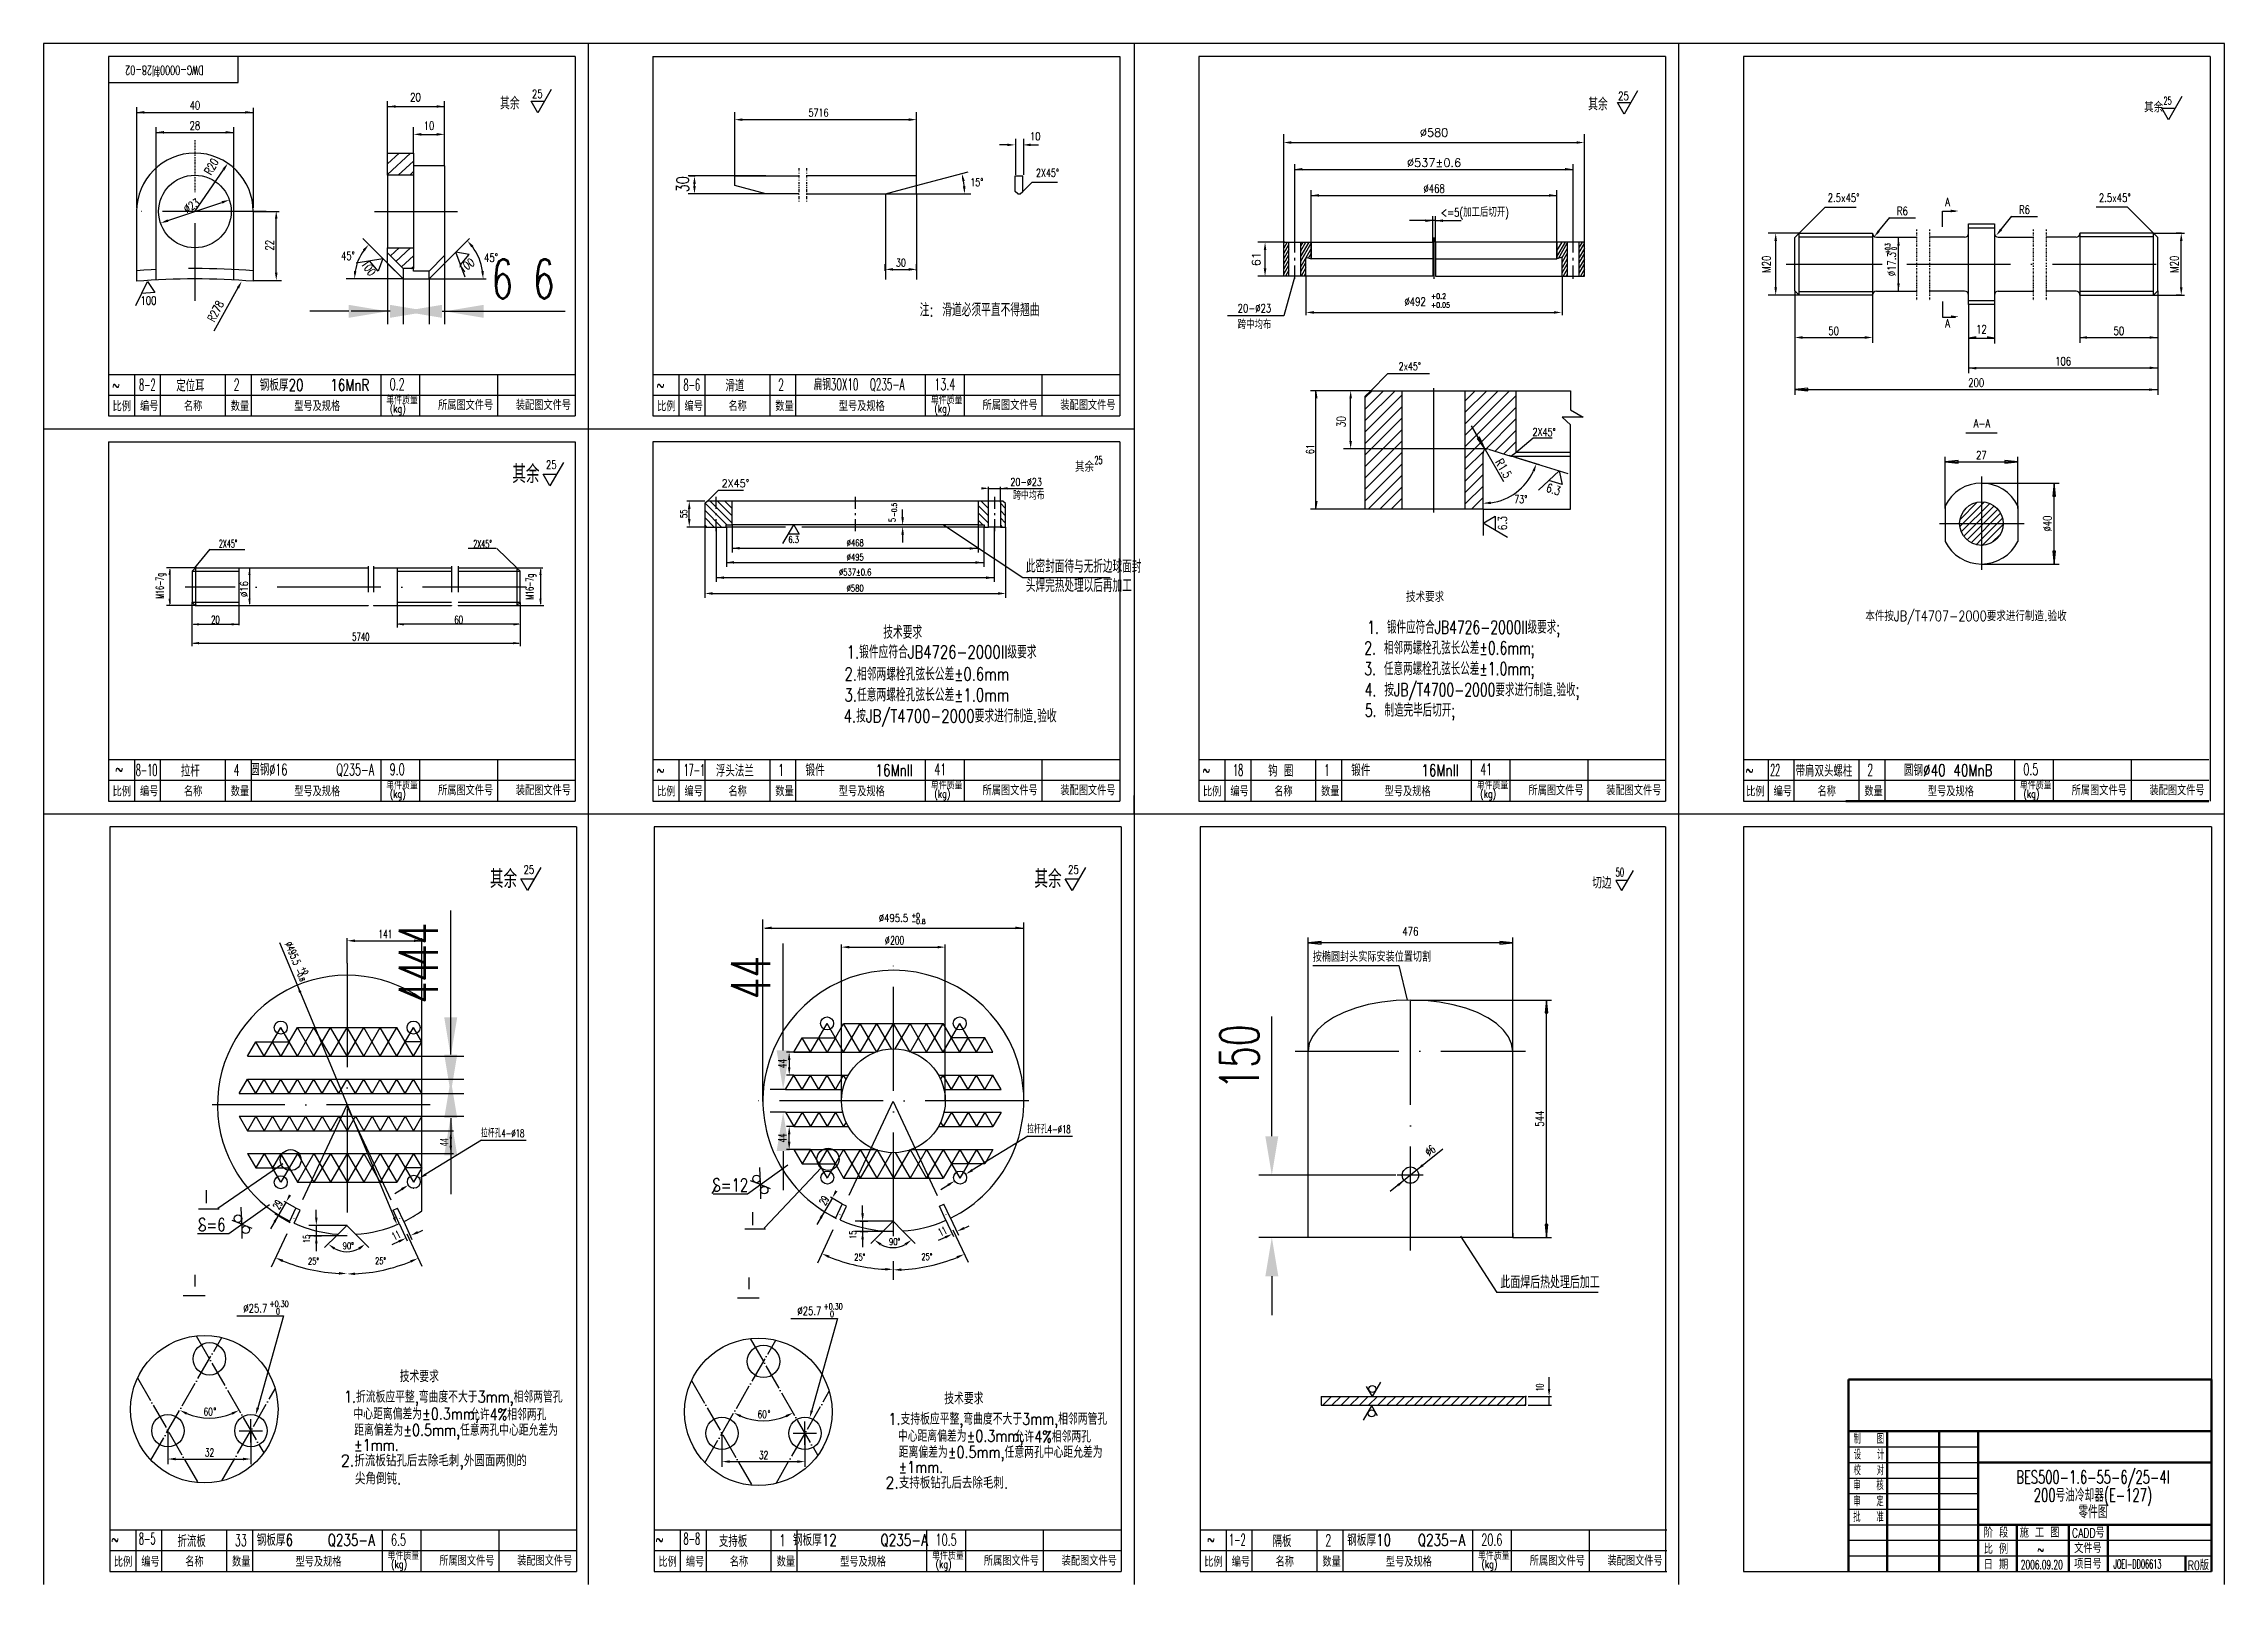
# Model space of a CAD drawing. Extents: x 1146 to 4564, y 131 to 1670.
# Drawn here: x 2369 to 3210, y 1076 to 1670 of the extents above; entities that cross this region are included whole.
import ezdxf
from ezdxf.enums import TextEntityAlignment as Align

# ---------------------------------------------------------------- set-up
doc = ezdxf.new("R2010")
doc.units = 0
doc.header["$LTSCALE"] = 2
doc.header["$MEASUREMENT"] = 0
for name, pattern in [('ACAD_ISO04W100', [30.5, 24, -3, 0.5, -3]), ('CENTER', [6.25, 5, -0.5, 0.25, -0.5]), ('DASHDOT', [6, 5, -0.5, 0, -0.5]), ('DASHDOT-S', [14, 10, -2, 0, -2]), ('DASHDOT2', [0.5, 0.25, -0.125, 0, -0.125]), ('DASHED', [5, 4, -1]), ('DASHED2', [0.375, 0.25, -0.125]), ('DIVIDE', [1.25, 0.5, -0.25, 0, -0.25, 0, -0.25]), ('DIVIDE2', [0.625, 0.25, -0.125, 0, -0.125, 0, -0.125])]:
    doc.linetypes.add(name, pattern=pattern)
doc.layers.get('0').update_dxf_attribs({"linetype": 'CONTINUOUS'})
doc.layers.get('DEFPOINTS').update_dxf_attribs({"linetype": 'CONTINUOUS'})
for name, color, linetype in [('1', 2, 'CONTINUOUS'), ('2', 4, 'CONTINUOUS'), ('4', 2, 'CENTER'), ('5', 2, 'DASHED'), ('6', 6, 'DIVIDE'), ('文字', 7, 'CONTINUOUS'), ('文字层', 7, 'CONTINUOUS'), ('粗线', 3, 'CONTINUOUS'), ('细线', 7, 'CONTINUOUS')]:
    doc.layers.add(name, color=color, linetype=linetype)
doc.layers.add('粗线层', color=3, linetype='CONTINUOUS', lineweight=50)
doc.styles.add('HZ', font='TXT.shx', dxfattribs={"width": 0.65, "bigfont": 'HZTXT.shx'})
doc.styles.add('HZTXT', font='txt.shx', dxfattribs={"bigfont": 'hztxt'})
doc.styles.add('ROMANS', font='romans', dxfattribs={"width": 0.6})
doc.styles.get("Standard").update_dxf_attribs({"font": 'txt.shx', "width": 0.65})
doc.dimstyles.get("Standard").update_dxf_attribs({"dimscale": 5, "dimtxt": 3, "dimasz": 3, "dimexe": 1, "dimexo": 0, "dimgap": 1, "dimtad": 1, "dimdec": 0, "dimzin": 0, "dimdsep": 46, "dimtxsty": 'HZ', "dimcen": 0.09, "dimadec": 0, "dimazin": 0, "dimtfac": 1, "dimtdec": 0, "dimtofl": 0, "dimtmove": 0, "dimatfit": 3, "dimfxl": 0, "dimtolj": 1, "dimtzin": 0, "dimarcsym": 0})

msp = doc.modelspace()

# ---------------------------------------------------------------- texts
at = {"color": 7, "linetype": 'Continuous', "style": 'HZ', "width": 0.65}
msp.add_text('DWG-0000制28-02', height=3.5, rotation=180, dxfattribs=at).set_placement((2415.75, 1659.37), align=Align.MIDDLE)
at = {"color": 7, "linetype": 'Continuous', "style": 'ROMANS', "width": 0.5}
for s, height, p in [('25', 3, (3188.29, 1646.55)), ('25', 3, (2775.99, 1507.95)), ('50', 3.375, (2977.06, 1348.89))]:
    msp.add_text(s, height=height, dxfattribs=at).set_placement(p, align=Align.CENTER)
at = {"color": 7, "linetype": 'Continuous'}
for s, height, style, width, p in [('其余', 4, 'HZ', 0.8, (3179.22, 1643.54)), ('+0.2', 2, 'HZ', 0.8, (2904.25, 1571.65)), ('+0.05', 2, 'HZ', 0.8, (2904.25, 1568.26)), ('8-2', 4.5, 'HZ', 0.5, (2405.99, 1536.26)), ('2', 4.5, 'HZ', 0.6, (2442.44, 1536.24)), ('0.2', 4.5, 'HZ', 0.6, (2502.67, 1536.48)), ('8-6', 4.5, 'HZ', 0.5, (2615.97, 1536.26)), ('2', 4.5, 'HZ', 0.6, (2652.44, 1536.24)), ('13.4', 4.5, 'HZ', 0.6, (2712.67, 1536.48)), ('~', 4.5, 'ROMANS', 0.65, (2395.58, 1536.19)), ('~', 4.5, 'ROMANS', 0.65, (2605.58, 1536.19)), ('其余', 4, 'HZ', 0.8, (2766.93, 1504.94)), ('2X45%%d', 3, 'HZ', 0.9, (2630.68, 1499)), ('技术要求', 4, 'HZ', 0.8, (2894.58, 1454.78)), ('1. 锻件应符合JB4726-2000II级要求;', 5, 'HZ', 0.7, (2879.65, 1442.55)), ('本件按JB/T4707-2000要求进行制造.验收', 4, 'HZ', 0.8, (3071.71, 1447.39)), ('2. 相邻两螺栓孔弦长公差%%p0.6mm;', 5, 'HZ', 0.7, (2878.48, 1434.55)), ('3. 任意两螺栓孔弦长公差%%p1.0mm;', 5, 'HZ', 0.7, (2878.48, 1426.55)), ('4. 按JB/T4700-2000要求进行制造.验收;', 5, 'HZ', 0.7, (2878.63, 1418.41)), ('5. 制造完毕后切开;', 5, 'HZ', 0.7, (2878.71, 1410.55)), ('~', 4.5, 'ROMANS', 0.65, (2396.85, 1388.19)), ('8-10', 4.5, 'HZ', 0.5, (2404.75, 1387.71)), ('4', 4.5, 'HZ', 0.6, (2442.44, 1387.74)), ('9.0', 4.5, 'HZ', 0.6, (2502.67, 1387.98)), ('~', 4.5, 'ROMANS', 0.65, (2605.58, 1387.69)), ('17-1', 4.5, 'HZ', 0.5, (2615.99, 1387.76)), ('1', 4.5, 'HZ', 0.6, (2652.44, 1387.74)), ('41', 4.5, 'HZ', 0.6, (2712.67, 1387.98)), ('~', 4.5, 'ROMANS', 0.65, (2816.08, 1387.69)), ('18', 4.5, 'HZ', 0.5, (2827.93, 1387.76)), ('1', 4.5, 'HZ', 0.6, (2862.94, 1387.74)), ('41', 4.5, 'HZ', 0.6, (2923.17, 1387.98)), ('~', 4.5, 'ROMANS', 0.65, (3025.58, 1387.69)), ('22', 4.5, 'HZ', 0.5, (3035.03, 1387.76)), ('2', 4.5, 'HZ', 0.6, (3072.44, 1387.74)), ('0.5', 4.5, 'HZ', 0.6, (3132.67, 1387.98)), ('切边', 4.5, 'HZTXT', 0.75, (2966.41, 1344.29)), ('%%c495.5', 3, 'HZ', 0.8, (2691.27, 1331.44)), ('按椭圆封头实际安装位置切割', 4, 'HZTXT', 0.65, (2858.64, 1316.05)), ('拉杆孔4-%%c18', 3, 'HZ', 0.65, (2748.5, 1250)), ('拉杆孔4-%%c18', 3, 'HZ', 0.65, (2537.82, 1248.42)), ('此面焊后热处理后加工', 4.792, 'HZ', 0.8, (2930.96, 1190.14)), ('2.折流板钻孔后去除毛刺,外圆面两侧的', 4.5, 'HZ', 0.9, (2483.81, 1121.51)), ('   尖角倒钝.', 4.5, 'HZ', 0.9, (2477.48, 1114.58)), ('2.支持板钻孔后去除毛刺.', 4.5, 'HZ', 0.9, (2693.81, 1112.98)), ('~', 4.5, 'ROMANS', 0.65, (2395.23, 1091.19)), ('8-5', 4.5, 'HZ', 0.5, (2405.96, 1091.41)), ('33', 4.5, 'HZ', 0.6, (2442.94, 1090.74)), ('6.5', 4.5, 'HZ', 0.6, (2503.17, 1090.98)), ('~', 4.5, 'ROMANS', 0.65, (2605.23, 1091.19)), ('8-8', 4.5, 'HZ', 0.5, (2615.96, 1091.41)), ('1', 4.5, 'HZ', 0.6, (2652.94, 1090.74)), ('10.5', 4.5, 'HZ', 0.6, (2713.17, 1090.98)), ('~', 4.5, 'ROMANS', 0.65, (2817.85, 1091.19)), ('1-2', 4.5, 'HZ', 0.5, (2826.36, 1090.99)), ('2', 4.5, 'HZ', 0.6, (2863.44, 1090.74)), ('20.6', 4.5, 'HZ', 0.6, (2923.67, 1090.98))]:
    msp.add_text(s, height=height, dxfattribs=dict(at, style=style, width=width)).set_placement(p)
at = {"color": 0, "linetype": 'Continuous', "style": 'HZ'}
for s, width, p in [('10', 0.8, (2749.53, 1632.8)), ('32', 0.7, (2431.38, 1125.35)), ('32', 0.7, (2645.05, 1124.35))]:
    msp.add_text(s, height=3, dxfattribs=dict(at, width=width)).set_placement(p)
at = {"color": 7, "linetype": 'Continuous', "style": 'HZ', "width": 0.6}
for s, p in [('定位耳', (2425.77, 1538.43)), ('滑道', (2635.77, 1538.43)), ('拉杆', (2425.77, 1389.93)), ('圆钢%%c16       Q235-A', (2472.81, 1390.16)), ('浮头法兰', (2635.77, 1389.93)), ('钩 圈', (2846.27, 1389.93)), ('带肩双头螺柱', (3055.77, 1389.93)), ('折流板', (2426.27, 1092.93)), ('支持板 ', (2636.27, 1092.93)), ('隔板', (2846.77, 1092.93))]:
    msp.add_text(s, height=4.5, dxfattribs=at).set_placement(p, align=Align.MIDDLE)
at = {"color": 0, "linetype": 'ByBlock'}
for s, style, width, p in [('2X45%%d', 'ROMANS', 0.6, (2440.34, 1477.26)), ('2X45%%d', 'ROMANS', 0.6, (2538.45, 1477.12)), ('5740', 'HZ', 0.65, (2491.53, 1441.32))]:
    msp.add_text(s, height=3, dxfattribs=dict(at, style=style, width=width)).set_placement(p, align=Align.MIDDLE)
at = {"color": 0, "linetype": 'ByBlock', "style": 'ROMANS'}
for s, height, width, p in [('M16-7g', 3, 0.6, (2414.49, 1460.99)), ('M16-7g', 3, 0.6, (2557.17, 1460.64)), ('10', 2.812, 0.5, (2946.16, 1151.93))]:
    msp.add_text(s, height=height, rotation=90, dxfattribs=dict(at, width=width)).set_placement(p, align=Align.MIDDLE)
for s, rotation, width, p in [('%%c16', 90, 0.8, (2446.5, 1459.76)), ('29', 60, 0.5, (2459.46, 1222.46)), ('29', 60, 0.5, (2670.13, 1224.04)), ('11', 25, 0.5, (2505.18, 1210.6)), ('11', 25, 0.5, (2715.86, 1212.19))]:
    msp.add_text(s, height=3, rotation=rotation, dxfattribs=dict(at, width=width)).set_placement(p, align=Align.MIDDLE_CENTER)
at = {"color": 0, "linetype": 'ByBlock', "style": 'HZ', "width": 0.65}
for s, p in [('20', (2435.45, 1447.95)), ('60', (2529.25, 1447.95))]:
    msp.add_text(s, height=3, dxfattribs=at).set_placement(p, align=Align.MIDDLE_CENTER)
at = {"color": 7, "linetype": 'Continuous', "style": 'HZ', "width": 0.65}
msp.add_text('%%c495.5', height=3, rotation=293, dxfattribs=at).set_placement((2462.15, 1322.98))
at = {"color": 7, "linetype": 'Continuous', "width": 0.65}
for s, p in [('141', (2498.3, 1325.17)), ('∅', (2693.62, 1322.7)), ('200', (2695.7, 1322.7))]:
    msp.add_text(s, height=3.2, dxfattribs=at).set_placement(p)
msp.add_text('∅6', height=3.2, rotation=39.01446, dxfattribs=at).set_placement((2903.55, 1240.95))
at = {"linetype": 'Continuous', "style": 'HZ', "width": 0.7}
for p in [(2681.82, 1200.95), (2707.69, 1201.07), (2471.15, 1199.37), (2497.02, 1199.48)]:
    msp.add_text('25°', height=2.56, dxfattribs=at).set_placement(p)
at = {"style": 'HZ', "width": 0.8}
for s, p in [('技术要求', (2506.51, 1153.98)), ('1.折流板应平整,弯曲度不大于3mm,相邻两管孔', (2485.02, 1146.11)), ('中心距离偏差为%%p0.3mm,', (2488.65, 1139.53)), (' 允许4%相邻两孔', (2530.41, 1139.29)), ('技术要求', (2716.51, 1145.45)), ('距离偏差为%%p0.5mm,任意两孔中心距允差为', (2488.96, 1133.3)), ('1.支持板应平整,弯曲度不大于3mm,相邻两管孔', (2695.02, 1137.58)), ('中心距离偏差为%%p0.3mm,', (2698.65, 1131)), (' 允许4%相邻两孔', (2740.41, 1130.76)), ('%%p1mm.', (2488.85, 1127.53)), ('距离偏差为%%p0.5mm,任意两孔中心距允差为', (2698.96, 1124.77)), ('%%p1mm.', (2698.85, 1119))]:
    msp.add_text(s, height=4.5, dxfattribs=at).set_placement(p)
at = {"color": 0, "linetype": 'Continuous', "style": 'HZ', "width": 0.7}
for s, p in [('60', (2430.85, 1141.13)), ('°', (2434.7, 1141.13)), ('60', (2644.52, 1140.12)), ('°', (2648.37, 1140.12))]:
    msp.add_text(s, height=3, rotation=360, dxfattribs=at).set_placement(p)
at = {"color": 7, "linetype": 'Continuous', "char_height": 3.2, "attachment_point": 5, "rotation": 90}
for s, insert in [('\\A1;44', (2654.12, 1276.8)), ('{\\f??|b0|i0|c0|p54;44}', (2523.62, 1246.52)), ('\\A1;44', (2654.12, 1248.11))]:
    msp.add_mtext(s, dxfattribs=dict(at, insert=insert))
at = {"layer": '1', "style": 'HZ', "width": 0.75}
for s, height, p in [('20', 3.2, (2512.61, 1647.77)), ('40', 3.2, (2427.54, 1644.64)), ('28', 3.2, (2427.54, 1636.81)), ('10', 3.2, (2517.83, 1636.81)), ('%%c468', 3.2, (2905.41, 1612.54)), ('R6', 3.2, (3086.01, 1603.92)), ('R6', 3.2, (3133.11, 1604.44)), ('30', 3, (2699.82, 1584.08)), ('20-%%c23', 3.2, (2836.14, 1566.42)), ('%%c492', 3.2, (2898.12, 1568.95)), ('跨中均布', 3.2, (2836.14, 1560.02)), ('50', 3.2, (3059.5, 1557.69)), ('12', 3.2, (3116.5, 1558.31)), ('50', 3.2, (3169.5, 1557.69)), ('106', 3.2, (3148, 1545.99)), ('200', 3.2, (3114.5, 1537.69)), ('27', 3.2, (3116.5, 1509.77)), ('%%c468', 2.56, (2682.16, 1476.28)), ('%%c495', 2.56, (2682.16, 1470.77)), ('%%c537%%p0.6', 2.56, (2682.16, 1464.98)), ('%%c580', 2.56, (2682.16, 1458.81)), ('476', 3.2, (2896.3, 1326.17)), ('I', 5, (2431.88, 1223.03)), ('S=12', 5, (2634.01, 1227.47)), ('I', 5, (2642.55, 1214.54)), ('S=6', 5, (2434.05, 1212.18)), ('90%%D', 2.56, (2486.66, 1205.28)), ('90%%D', 2.56, (2697.34, 1206.87))]:
    msp.add_text(s, height=height, dxfattribs=at).set_placement(p, align=Align.CENTER)
for s, height, p in [('其余', 4.8, (2552.75, 1644.63)), ('25', 3.2, (2561.63, 1649.06)), ('其余', 4.8, (2972.39, 1644.27)), ('25', 3.2, (2980.52, 1648.25)), ('45%%D', 3.2, (2489.2, 1586.6)), ('45%%D', 3.2, (2544.4, 1585.91)), ('100', 3.2, (2412.69, 1569.38)), ('其余', 7, (2560.44, 1500.58)), ('25', 3.2, (2567.03, 1506.06)), ('其余', 7, (2551.79, 1344.5)), ('25', 3.2, (2558.38, 1349.98)), ('其余', 7, (2761.79, 1344.5)), ('25', 3.2, (2768.38, 1349.98))]:
    msp.add_text(s, height=height, dxfattribs=at).set_placement(p, align=Align.RIGHT)
at = {"layer": '1', "style": 'HZ'}
for s, height, width, p in [('5716', 3, 0.75, (2664.18, 1641.89)), ('15%%D', 3, 0.75, (2726.54, 1615.09)), ('2X45%%D', 3, 0.75, (2751.87, 1618.7)), ('<=5(加工后切开)', 3.2, 0.75, (2908, 1603.33)), ('2.5x45%%d', 3.2, 0.75, (3057.2, 1608.99)), ('A', 3.2, 0.75, (3102.5, 1607.39)), ('2.5x45%%d', 3.2, 0.75, (3161.8, 1608.99)), ('A', 3.2, 0.75, (3102.5, 1560.59)), ('A-A', 3.2, 0.75, (3113.5, 1521.99)), ('20-%%c23', 3, 0.75, (2742.01, 1499.53)), ('跨中均布', 3, 0.75, (2743.07, 1494.24)), ('6.3', 2.56, 0.75, (2656.38, 1477.53)), ('此密封面待与无折边球面封', 5, 0.55, (2748.01, 1466.02)), ('头焊完热处理以后再加工', 5, 0.55, (2748.01, 1458.6)), ('1.锻件应符合JB4726-2000II级要求', 5, 0.75, (2678.88, 1432.98)), ('技术要求', 5, 0.75, (2692.98, 1440.57)), ('2.相邻两螺栓孔弦长公差%%p0.6mm', 5, 0.75, (2678.04, 1424.46)), ('3.任意两螺栓孔弦长公差%%p1.0mm', 5, 0.75, (2678.04, 1416.46)), ('4.按JB/T4700-2000要求进行制造.验收', 5, 0.75, (2677.72, 1408.32)), ('+0', 1.92, 0.75, (2703.84, 1332.94)), ('-0.8', 1.92, 0.75, (2703.84, 1330.62)), ('I', 4.5, 0.75, (2426.92, 1190.83)), ('I', 4.5, 0.75, (2640.59, 1189.83)), ('%%c25.7', 3.2, 0.75, (2446.2, 1180.87)), ('+0.30', 2.4, 0.75, (2456.29, 1182.97)), (' 0', 2.4, 0.75, (2457.16, 1180.07)), ('%%c25.7', 3.2, 0.75, (2659.87, 1179.87)), ('+0.30', 2.4, 0.75, (2669.96, 1181.97)), (' 0', 2.4, 0.75, (2670.83, 1179.07))]:
    msp.add_text(s, height=height, dxfattribs=dict(at, width=width)).set_placement(p)
at = {"layer": '1', "color": 7}
for s, p in [('%%c580', (2905.41, 1634.14)), ('%%c537%%P0.6', (2905.41, 1622.54))]:
    msp.add_text(s, height=3.2, dxfattribs=at).set_placement(p, align=Align.CENTER)
at = {"layer": '1', "style": 'HZ'}
for s, height, rotation, width, p in [('R20', 3.2, 60, 0.75, (2435.29, 1621.85)), ('30', 4.8, 90, 0.75, (2618.03, 1615.82)), ('%%c23', 3.2, 30, 0.75, (2427.04, 1606.18)), ('22', 3.2, 90, 0.75, (2457.94, 1592.31)), ('+0.3', 2, 90, 0.5, (3081.36, 1591.05)), ('0', 2, 90, 0.5, (3083.83, 1591.05)), ('M20', 3.2, 90, 0.75, (3035.2, 1584.99)), ('%%c17.3', 3.2, 90, 0.75, (3083.5, 1584.99)), ('M20', 3.2, 90, 0.75, (3192.46, 1584.99)), ('R278', 3.2, 62.42, 0.75, (2436.9, 1566.11)), ('55', 2.56, 90, 0.75, (2617.31, 1488.76)), ('5', 2.56, 90, 0.75, (2697.75, 1486.38)), ('%%c40', 3.2, 90, 0.75, (3143.5, 1484.99)), ('544', 3.2, 90, 0.75, (2947.72, 1255.56)), ('15', 2.56, 90, 0.75, (2682.53, 1210.81)), ('15', 2.56, 90, 0.75, (2471.86, 1209.22))]:
    msp.add_text(s, height=height, rotation=rotation, dxfattribs=dict(at, width=width)).set_placement(p, align=Align.CENTER)
at = {"layer": '1', "style": 'HZ', "width": 0.75}
for rotation, p in [(304.84237, (2494.91, 1580.13)), (34.84237, (2535.73, 1584.92))]:
    msp.add_text('100', height=3.2, rotation=rotation, dxfattribs=at).set_placement(p, align=Align.RIGHT)
at = {"layer": '1', "color": 7}
msp.add_text('61', height=3.2, rotation=90, dxfattribs=at).set_placement((2838.41, 1586.94), align=Align.CENTER)
at = {"layer": '1', "style": 'HZ'}
for s, height, width, p in [('注: 滑道必须平直不得翘曲', 5, 0.75, (2730.14, 1567.64)), ('钢板厚20   16MnR', 4.5, 0.75, (2473.65, 1538.65)), ('扁钢30X10  Q235-A', 4.5, 0.55, (2683.65, 1538.65)), ('锻件      16MnII', 4.5, 0.75, (2683.65, 1390.15)), ('锻件      16MnII', 4.5, 0.75, (2894.15, 1390.15)), ('圆钢%%c40 40MnB', 4.5, 0.75, (3103.65, 1390.15)), ('钢板厚6    Q235-A', 4.5, 0.75, (2474.15, 1093.15)), ('钢板厚12     Q235-A', 4.5, 0.75, (2684.15, 1093.15)), ('钢板厚10   Q235-A', 4.5, 0.75, (2894.65, 1093.15))]:
    msp.add_text(s, height=height, dxfattribs=dict(at, width=width)).set_placement(p, align=Align.MIDDLE)
at = {"layer": '1', "width": 0.75}
msp.add_text('2x45%%D', height=3, dxfattribs=at).set_placement((2896.03, 1544.14), align=Align.CENTER)
for s, height, rotation, p in [('30', 3.379, 90, (2871.27, 1524.26)), ('2X45%%D', 3, 358.84669, (2947.8, 1518.76)), ('R1.5', 3.379, 300, (2930.75, 1505.43)), ('73%%D', 3, 358.84669, (2938.8, 1492.87))]:
    msp.add_text(s, height=height, rotation=rotation, dxfattribs=at).set_placement(p, align=Align.CENTER)
for rotation, p in [(343, (2948.35, 1497.37)), (90, (2933.45, 1482.42))]:
    msp.add_text('6.3', height=3.379, rotation=rotation, dxfattribs=at).set_placement(p)
at = {"layer": '1', "style": 'HZ'}
for s, rotation, width, p in [('-0.5', 90, 0.75, (2698.17, 1487.51)), ('-0.8', 293, 0.65, (2466.3, 1312.82)), ('+0', 293, 0.65, (2468.44, 1313.73))]:
    msp.add_text(s, height=1.92, rotation=rotation, dxfattribs=dict(at, width=width)).set_placement(p)
at = {"layer": '1', "width": 0.75}
msp.add_attdef('61', text='52', height=3, rotation=90, dxfattribs=at).set_placement((2859.11, 1513.7), align=Align.CENTER)
at = {"layer": '文字', "style": 'HZ', "width": 0.75}
for s, height, p in [('比例', 3.5, (2395.79, 1528.33)), ('编号', 3.5, (2406.36, 1528.41)), ('名称', 3.5, (2423.29, 1528.41)), ('数量', 3.5, (2441.36, 1528.41)), ('型号及规格', 3.5, (2465.85, 1528.41)), ('单件质量', 3, (2501.36, 1531.06)), ('(kg)', 3, (2502.69, 1527.82)), ('所属图文件号', 3.5, (2521.3, 1528.79)), ('装配图文件号', 3.5, (2551.3, 1528.79)), ('比例', 3.5, (2605.79, 1528.33)), ('编号', 3.5, (2616.36, 1528.41)), ('名称', 3.5, (2633.29, 1528.41)), ('数量', 3.5, (2651.36, 1528.41)), ('型号及规格', 3.5, (2675.85, 1528.41)), ('单件质量', 3, (2711.36, 1531.06)), ('(kg)', 3, (2712.69, 1527.82)), ('所属图文件号', 3.5, (2731.3, 1528.79)), ('装配图文件号', 3.5, (2761.3, 1528.79)), ('比例', 3.5, (2395.79, 1379.83)), ('编号', 3.5, (2406.36, 1379.91)), ('名称', 3.5, (2423.29, 1379.91)), ('数量', 3.5, (2441.36, 1379.91)), ('型号及规格', 3.5, (2465.85, 1379.91)), ('单件质量', 3, (2501.36, 1382.56)), ('(kg)', 3, (2502.69, 1379.32)), ('所属图文件号', 3.5, (2521.3, 1380.29)), ('装配图文件号', 3.5, (2551.3, 1380.29)), ('比例', 3.5, (2605.79, 1379.83)), ('编号', 3.5, (2616.36, 1379.91)), ('名称', 3.5, (2633.29, 1379.91)), ('数量', 3.5, (2651.36, 1379.91)), ('型号及规格', 3.5, (2675.85, 1379.91)), ('单件质量', 3, (2711.36, 1382.56)), ('(kg)', 3, (2712.69, 1379.32)), ('所属图文件号', 3.5, (2731.3, 1380.29)), ('装配图文件号', 3.5, (2761.3, 1380.29)), ('比例', 3.5, (2816.29, 1379.83)), ('编号', 3.5, (2826.86, 1379.91)), ('名称', 3.5, (2843.79, 1379.91)), ('数量', 3.5, (2861.86, 1379.91)), ('型号及规格', 3.5, (2886.35, 1379.91)), ('单件质量', 3, (2921.86, 1382.56)), ('(kg)', 3, (2923.19, 1379.32)), ('所属图文件号', 3.5, (2941.8, 1380.29)), ('装配图文件号', 3.5, (2971.8, 1380.29)), ('比例', 3.5, (3025.79, 1379.83)), ('编号', 3.5, (3036.36, 1379.91)), ('名称', 3.5, (3053.29, 1379.91)), ('数量', 3.5, (3071.36, 1379.91)), ('型号及规格', 3.5, (3095.85, 1379.91)), ('单件质量', 3, (3131.36, 1382.56)), ('(kg)', 3, (3132.69, 1379.32)), ('所属图文件号', 3.5, (3151.3, 1380.29)), ('装配图文件号', 3.5, (3181.3, 1380.29)), ('比例', 3.5, (2396.29, 1082.83)), ('编号', 3.5, (2406.86, 1082.91)), ('名称', 3.5, (2423.79, 1082.91)), ('数量', 3.5, (2441.86, 1082.91)), ('型号及规格', 3.5, (2466.35, 1082.91)), ('单件质量', 3, (2501.86, 1085.56)), ('(kg)', 3, (2503.19, 1082.32)), ('所属图文件号', 3.5, (2521.8, 1083.29)), ('装配图文件号', 3.5, (2551.8, 1083.29)), ('比例', 3.5, (2606.29, 1082.83)), ('编号', 3.5, (2616.86, 1082.91)), ('名称', 3.5, (2633.79, 1082.91)), ('数量', 3.5, (2651.86, 1082.91)), ('型号及规格', 3.5, (2676.35, 1082.91)), ('单件质量', 3, (2711.86, 1085.56)), ('(kg)', 3, (2713.19, 1082.32)), ('所属图文件号', 3.5, (2731.8, 1083.29)), ('装配图文件号', 3.5, (2761.8, 1083.29)), ('比例', 3.5, (2816.79, 1082.83)), ('编号', 3.5, (2827.36, 1082.91)), ('名称', 3.5, (2844.29, 1082.91)), ('数量', 3.5, (2862.36, 1082.91)), ('型号及规格', 3.5, (2886.85, 1082.91)), ('单件质量', 3, (2922.36, 1085.56)), ('(kg)', 3, (2923.69, 1082.32)), ('所属图文件号', 3.5, (2942.3, 1083.29)), ('装配图文件号', 3.5, (2972.3, 1083.29))]:
    msp.add_text(s, height=height, dxfattribs=at).set_placement(p)
at = {"layer": '文字层', "color": 7, "linetype": 'Continuous', "style": 'HZ'}
for s, height, width, p in [('制   图', 3.5, 0.6, (3073.06, 1130.27)), ('设   计', 3.5, 0.6, (3073.18, 1124.21)), ('校   对', 3.5, 0.6, (3073.06, 1118.15)), ('BES500-1.6-55-6/25-4I', 5, 0.65, (3159.49, 1114.88)), ('审   核', 3.5, 0.6, (3072.94, 1112.38)), ('200号油冷却器(E-127)', 5, 0.65, (3159.49, 1107.93)), ('批   准', 3.5, 0.6, (3072.94, 1100.17)), ('审   定', 3.5, 0.6, (3072.94, 1106.17)), ('零件图', 5, 0.65, (3159.49, 1101.5)), ('阶 段', 3.5, 0.75, (3122.1, 1094.12)), ('施 工 图', 3.5, 0.75, (3138.93, 1094.15)), ('CADD号', 3.5, 0.75, (3157.72, 1094.12)), ('比 例', 3.5, 0.75, (3122.1, 1087.83)), ('日 期', 3.5, 0.75, (3122.1, 1081.83)), ('2006.09.20', 3.5, 0.6, (3139.77, 1081.88)), ('~', 3.5, 0.75, (3139.35, 1087.74)), ('项目号', 3.5, 0.75, (3157.57, 1082.12)), ('文件号', 3.5, 0.75, (3157.57, 1088.12)), ('JOEI-DD06613', 3.5, 0.5, (3176.68, 1082.12))]:
    msp.add_text(s, height=height, dxfattribs=dict(at, width=width)).set_placement(p, align=Align.CENTER)
at = {"layer": '文字层', "color": 7, "linetype": 'Continuous', "style": 'HZ', "width": 0.75}
msp.add_text('R0版', height=3.5, dxfattribs=at).set_placement((3200.17, 1083.72), align=Align.MIDDLE)

# ---------------------------------------------------------------- blocks, each defined once
blk = doc.blocks.new('*D2')
at = {"color": 0, "linetype": 'Continuous', "lineweight": -2}
for p, q in [((2842.84, 1248.79), (2842.84, 1294.91)), ((2890.72, 1233.79), (2837.84, 1233.79)), ((2856.88, 1209.8), (2837.84, 1209.8)), ((2842.84, 1194.8), (2842.84, 1179.8))]:
    blk.add_line(p, q, dxfattribs=at)
at = {"color": 0, "linetype": 'Continuous'}
for points in [[(2840.34, 1248.79), (2845.34, 1248.79), (2842.84, 1233.79)], [(2840.34, 1194.8), (2845.34, 1194.8), (2842.84, 1209.8)]]:
    blk.add_solid(points, dxfattribs=at)
at = {"layer": 'DEFPOINTS', "color": 0, "linetype": 'Continuous'}
for p in [(2842.84, 1233.79), (2890.72, 1233.79), (2856.88, 1209.8)]:
    blk.add_point(p, dxfattribs=at)
at = {"color": 0, "linetype": 'Continuous', "insert": (2830.34, 1279.35), "char_height": 15, "attachment_point": 5, "rotation": 90, "style": 'HZ'}
blk.add_mtext('\\A1;150', dxfattribs=at)
blk = doc.blocks.new('*D3')
at = {"color": 0, "linetype": 'Continuous', "lineweight": -2}
for p, q in [((2501.83, 1585.31), (2501.83, 1561.82)), ((2507.83, 1579.31), (2507.83, 1561.82)), ((2486.83, 1566.82), (2471.83, 1566.82)), ((2522.83, 1566.82), (2554.33, 1566.82))]:
    blk.add_line(p, q, dxfattribs=at)
at = {"color": 0, "linetype": 'Continuous'}
for points in [[(2486.83, 1569.32), (2486.83, 1564.32), (2501.83, 1566.82)], [(2522.83, 1569.32), (2522.83, 1564.32), (2507.83, 1566.82)]]:
    blk.add_solid(points, dxfattribs=at)
at = {"layer": 'DEFPOINTS', "color": 0, "linetype": 'Continuous'}
for p in [(2501.83, 1585.31), (2507.83, 1579.31), (2507.83, 1566.82)]:
    blk.add_point(p, dxfattribs=at)
at = {"color": 0, "linetype": 'Continuous', "insert": (2546.08, 1579.32), "char_height": 15, "attachment_point": 5, "style": 'HZ'}
blk.add_mtext('\\A1;6', dxfattribs=at)
blk = doc.blocks.new('*D4')
at = {"color": 0, "linetype": 'Continuous', "lineweight": -2}
for p, q in [((2523.83, 1585.31), (2523.83, 1561.82)), ((2517.83, 1579.31), (2517.83, 1561.82)), ((2502.83, 1566.82), (2487.83, 1566.82)), ((2538.83, 1566.82), (2570.33, 1566.82))]:
    blk.add_line(p, q, dxfattribs=at)
at = {"color": 0, "linetype": 'Continuous'}
for points in [[(2502.83, 1569.32), (2502.83, 1564.32), (2517.83, 1566.82)], [(2538.83, 1569.32), (2538.83, 1564.32), (2523.83, 1566.82)]]:
    blk.add_solid(points, dxfattribs=at)
at = {"layer": 'DEFPOINTS', "color": 0, "linetype": 'Continuous'}
for p in [(2523.83, 1585.31), (2517.83, 1579.31), (2523.83, 1566.82)]:
    blk.add_point(p, dxfattribs=at)
at = {"color": 0, "linetype": 'Continuous', "insert": (2562.08, 1579.32), "char_height": 15, "attachment_point": 5, "style": 'HZ'}
blk.add_mtext('\\A1;6', dxfattribs=at)
blk = doc.blocks.new('*D5')
at = {"color": 0, "linetype": 'Continuous', "lineweight": -2}
for p, q in [((2526.19, 1280.27), (2526.19, 1321.52)), ((2515.04, 1265.27), (2531.19, 1265.27)), ((2515.04, 1256.47), (2531.19, 1256.47)), ((2526.19, 1241.47), (2526.19, 1226.47))]:
    blk.add_line(p, q, dxfattribs=at)
at = {"color": 0, "linetype": 'Continuous'}
for points in [[(2523.69, 1280.27), (2528.69, 1280.27), (2526.19, 1265.27)], [(2523.69, 1241.47), (2528.69, 1241.47), (2526.19, 1256.47)]]:
    blk.add_solid(points, dxfattribs=at)
at = {"layer": 'DEFPOINTS', "color": 0, "linetype": 'Continuous'}
for p in [(2515.04, 1265.27), (2526.19, 1265.27), (2515.04, 1256.47)]:
    blk.add_point(p, dxfattribs=at)
at = {"color": 0, "linetype": 'Continuous', "insert": (2513.69, 1308.39), "char_height": 15, "attachment_point": 5, "rotation": 90, "style": 'HZ'}
blk.add_mtext('\\A1;44', dxfattribs=at)
blk = doc.blocks.new('*D6')
at = {"color": 0, "linetype": 'Continuous', "lineweight": -2}
for p, q in [((2526.19, 1294.61), (2526.19, 1335.86)), ((2515.04, 1279.61), (2531.19, 1279.61)), ((2515.04, 1270.81), (2531.19, 1270.81)), ((2526.19, 1255.81), (2526.19, 1240.81))]:
    blk.add_line(p, q, dxfattribs=at)
at = {"color": 0, "linetype": 'Continuous'}
for points in [[(2523.69, 1294.61), (2528.69, 1294.61), (2526.19, 1279.61)], [(2523.69, 1255.81), (2528.69, 1255.81), (2526.19, 1270.81)]]:
    blk.add_solid(points, dxfattribs=at)
at = {"layer": 'DEFPOINTS', "color": 0, "linetype": 'Continuous'}
for p in [(2515.04, 1279.61), (2526.19, 1279.61), (2515.04, 1270.81)]:
    blk.add_point(p, dxfattribs=at)
at = {"color": 0, "linetype": 'Continuous', "insert": (2513.69, 1322.73), "char_height": 15, "attachment_point": 5, "rotation": 90, "style": 'HZ'}
blk.add_mtext('\\A1;44', dxfattribs=at)
blk = doc.blocks.new('*D7')
at = {"color": 0, "linetype": 'Continuous', "lineweight": -2}
for p, q in [((2654.38, 1281.85), (2654.38, 1323.1)), ((2655.31, 1266.85), (2649.38, 1266.85)), ((2655.31, 1258.05), (2649.38, 1258.05)), ((2654.38, 1243.05), (2654.38, 1228.05))]:
    blk.add_line(p, q, dxfattribs=at)
at = {"color": 0, "linetype": 'Continuous'}
for points in [[(2651.88, 1281.85), (2656.88, 1281.85), (2654.38, 1266.85)], [(2651.88, 1243.05), (2656.88, 1243.05), (2654.38, 1258.05)]]:
    blk.add_solid(points, dxfattribs=at)
at = {"layer": 'DEFPOINTS', "color": 0, "linetype": 'Continuous'}
for p in [(2654.38, 1266.85), (2655.31, 1266.85), (2655.31, 1258.05)]:
    blk.add_point(p, dxfattribs=at)
at = {"color": 0, "linetype": 'Continuous', "insert": (2641.88, 1309.98), "char_height": 15, "attachment_point": 5, "rotation": 90, "style": 'HZ'}
blk.add_mtext('\\A1;44', dxfattribs=at)

# ---------------------------------------------------------------- dimensions: what is measured, and where the dimension line sits
at = {"color": 7, "linetype": 'Continuous'}
for base, p1, p2, picture, middle in [((2507.83, 1566.82), (2501.83, 1585.31), (2507.83, 1579.31), '*D3', (2546.08, 1579.32)), ((2523.83, 1566.82), (2517.83, 1579.31), (2523.83, 1585.31), '*D4', (2562.08, 1579.32))]:
    dim = msp.add_linear_dim(base=base, p1=p1, p2=p2, text='6', dimstyle='Standard', dxfattribs=at)
    dim.commit()
    dim.dimension.update_dxf_attribs({"geometry": picture, "text_midpoint": middle})
for base, p1, p2, text, picture, middle in [((2526.19, 1279.61), (2515.04, 1270.81), (2515.04, 1279.61), '44', '*D6', (2513.69, 1322.73)), ((2526.19, 1265.27), (2515.04, 1256.47), (2515.04, 1265.27), '44', '*D5', (2513.69, 1308.39)), ((2654.38, 1266.85), (2655.31, 1258.05), (2655.31, 1266.85), '44', '*D7', (2641.88, 1309.98)), ((2842.84, 1233.79), (2856.88, 1209.8), (2890.72, 1233.79), '150', '*D2', (2830.34, 1279.35))]:
    dim = msp.add_linear_dim(base=base, p1=p1, p2=p2, angle=90, text=text, dimstyle='Standard', dxfattribs=at)
    dim.commit()
    dim.dimension.update_dxf_attribs({"geometry": picture, "text_midpoint": middle})

# ---------------------------------------------------------------- linework, layer by layer
at = {"color": 7, "linetype": 'Continuous'}
for p, q in [((2369.19, 1670.03), (2369.19, 1076.03)), ((3210.19, 1670.03), (2369.19, 1670.03)), ((2579.19, 1670.03), (2579.19, 1076.03)), ((2789.69, 1670.03), (2789.69, 1076.03)), ((2999.69, 1670.03), (2999.69, 1076.03)), ((3210.19, 1076.03), (3210.19, 1670.03)), ((2746.85, 1613.07), (2750.39, 1616.61)), ((2750.39, 1616.61), (2760.25, 1616.61)), ((3076.97, 1597.82), (3081.15, 1602.94)), ((3124.07, 1598.35), (3128.25, 1603.47)), ((2444.13, 1575.85), (2434.82, 1559.23)), ((2369.19, 1521.53), (2789.69, 1521.53)), ((2936.92, 1512.45), (2943.61, 1518.06)), ((2943.61, 1518.06), (2950.91, 1518.06)), ((2625.16, 1493.67), (2629.42, 1497.92)), ((2629.42, 1497.92), (2639.12, 1497.92)), ((3108.26, 1486.61), (3114.89, 1493.23)), ((3109.3, 1484.99), (3116.5, 1492.2)), ((3111.95, 1484.99), (3116.5, 1489.55)), ((3116.5, 1492.2), (3117.62, 1493.32)), ((3116.5, 1489.55), (3119.71, 1492.76)), ((3116.5, 1486.9), (3121.42, 1491.81)), ((3117.25, 1484.99), (3122.81, 1490.55)), ((3119.9, 1484.99), (3123.9, 1488.98)), ((2716.16, 1484.47), (2735.76, 1471.51)), ((3108.18, 1483.87), (3109.3, 1484.99)), ((3108.74, 1481.78), (3111.95, 1484.99)), ((3109.69, 1480.08), (3114.6, 1484.99)), ((3110.95, 1478.69), (3116.5, 1484.24)), ((3112.51, 1477.6), (3116.5, 1481.59)), ((3114.6, 1484.99), (3116.5, 1486.9)), ((3116.5, 1484.24), (3117.25, 1484.99)), ((3116.5, 1481.59), (3119.9, 1484.99)), ((3116.5, 1478.94), (3122.56, 1484.99)), ((3116.81, 1476.6), (3124.9, 1484.68)), ((3120.43, 1477.57), (3123.93, 1481.06)), ((3122.56, 1484.99), (3124.64, 1487.08)), ((2427.53, 1467.88), (2433.41, 1475.13)), ((2433.44, 1474.98), (2443.48, 1474.98)), ((2443.35, 1474.98), (2446.74, 1474.98)), ((2543.76, 1475.39), (2532.91, 1475.39)), ((2551.65, 1467.88), (2543.96, 1475.35)), ((3114.42, 1476.85), (3116.5, 1478.94)), ((2426.45, 1466.59), (2444.45, 1466.59)), ((2505.54, 1466.59), (2526.54, 1466.59)), ((2529.03, 1466.59), (2552.92, 1466.59)), ((2735.76, 1471.51), (2746.86, 1464.18)), ((2746.86, 1464.18), (2780.5, 1464.18)), ((2426.45, 1454.69), (2444.45, 1454.69)), ((2444.45, 1453.43), (2444.45, 1445.84)), ((2505.54, 1454.69), (2526.54, 1454.69)), ((2529.03, 1454.69), (2552.92, 1454.69)), ((2394.19, 1373.03), (3210.19, 1373.03)), ((2980, 1347.39), (2975.5, 1347.39)), ((2980, 1347.39), (2975.5, 1347.39)), ((2980, 1347.39), (2975.5, 1347.39)), ((2975.5, 1347.39), (2977.75, 1343.49)), ((2975.5, 1347.39), (2977.75, 1343.49)), ((2975.5, 1347.39), (2977.75, 1343.49)), ((2982.25, 1351.28), (2977.75, 1343.49)), ((2982.25, 1351.28), (2977.75, 1343.49)), ((2982.25, 1351.28), (2977.75, 1343.49)), ((2646.52, 1262.18), (2646.52, 1332.38)), ((2747.24, 1262.49), (2747.24, 1331.24)), ((2460.17, 1323.44), (2504.32, 1217.48)), ((2486.24, 1315.46), (2486.24, 1325.17)), ((2489.24, 1324.17), (2515.04, 1324.17)), ((2515.04, 1300.86), (2515.04, 1325.17)), ((2676.91, 1262.45), (2676.91, 1322.7)), ((2679.91, 1321.7), (2713.91, 1321.7)), ((2716.91, 1262.45), (2716.91, 1322.7)), ((2858.63, 1314.59), (2891.8, 1314.59)), ((2891.8, 1314.59), (2894.99, 1301.27)), ((2457.44, 1285.15), (2460.64, 1290.69)), ((2467.04, 1279.61), (2460.64, 1290.69)), ((2467.04, 1279.61), (2473.44, 1290.69)), ((2473.44, 1279.61), (2467.04, 1290.69)), ((2473.44, 1279.61), (2479.84, 1290.69)), ((2479.84, 1279.61), (2473.44, 1290.69)), ((2479.84, 1279.61), (2486.24, 1290.69)), ((2486.24, 1279.61), (2479.84, 1290.69)), ((2492.64, 1279.61), (2486.24, 1290.69)), ((2486.24, 1279.61), (2492.64, 1290.69)), ((2492.64, 1279.61), (2499.04, 1290.69)), ((2499.04, 1279.61), (2492.64, 1290.69)), ((2499.04, 1279.61), (2505.44, 1290.69)), ((2505.44, 1279.61), (2499.04, 1290.69)), ((2505.44, 1279.61), (2511.84, 1290.69)), ((2515.04, 1285.15), (2511.84, 1290.69)), ((2664.91, 1281.2), (2661.71, 1286.74)), ((2664.91, 1281.2), (2671.31, 1292.28)), ((2671.31, 1281.2), (2668.11, 1286.74)), ((2677.71, 1281.2), (2671.31, 1292.28)), ((2674.51, 1286.74), (2671.31, 1281.2)), ((2677.71, 1281.2), (2684.11, 1292.28)), ((2684.11, 1281.2), (2677.71, 1292.28)), ((2684.11, 1281.2), (2690.51, 1292.28)), ((2690.51, 1281.2), (2684.11, 1292.28)), ((2690.51, 1281.2), (2696.91, 1292.28)), ((2696.19, 1282.44), (2690.51, 1292.28)), ((2703.31, 1281.2), (2696.91, 1292.28)), ((2697.63, 1282.44), (2703.31, 1292.28)), ((2703.31, 1281.2), (2709.71, 1292.28)), ((2709.71, 1281.2), (2703.31, 1292.28)), ((2709.71, 1281.2), (2716.11, 1292.28)), ((2716.11, 1281.2), (2709.71, 1292.28)), ((2716.11, 1281.2), (2722.51, 1292.28)), ((2722.51, 1281.2), (2719.31, 1286.74)), ((2725.71, 1286.74), (2722.51, 1292.28)), ((2722.51, 1281.2), (2725.71, 1286.74)), ((2728.91, 1281.2), (2725.71, 1286.74)), ((2728.91, 1281.2), (2732.11, 1286.74)), ((2454.24, 1279.61), (2451.04, 1285.15)), ((2454.24, 1279.61), (2457.44, 1285.15)), ((2460.64, 1279.61), (2457.44, 1285.15)), ((2463.84, 1285.15), (2460.64, 1279.61)), ((2511.84, 1279.61), (2508.64, 1285.15)), ((2511.84, 1279.61), (2515.04, 1285.15)), ((2664.91, 1281.2), (2655.72, 1281.2)), ((2451.04, 1265.27), (2447.84, 1270.81)), ((2457.44, 1265.27), (2454.24, 1270.81)), ((2457.44, 1265.27), (2460.64, 1270.81)), ((2463.84, 1265.27), (2460.64, 1270.81)), ((2463.84, 1265.27), (2467.04, 1270.81)), ((2470.24, 1265.27), (2467.04, 1270.81)), ((2470.24, 1265.27), (2473.44, 1270.81)), ((2476.64, 1265.27), (2473.44, 1270.81)), ((2476.64, 1265.27), (2479.84, 1270.81)), ((2483.04, 1265.27), (2479.84, 1270.81)), ((2483.04, 1265.27), (2486.24, 1270.81)), ((2489.44, 1265.27), (2486.24, 1270.81)), ((2489.44, 1265.27), (2492.64, 1270.81)), ((2495.84, 1265.27), (2492.64, 1270.81)), ((2495.84, 1265.27), (2499.04, 1270.81)), ((2502.24, 1265.27), (2499.04, 1270.81)), ((2502.24, 1265.27), (2505.44, 1270.81)), ((2508.64, 1265.27), (2505.44, 1270.81)), ((2508.64, 1265.27), (2511.84, 1270.81)), ((2515.04, 1265.27), (2511.84, 1270.81)), ((2658.51, 1272.4), (2655.72, 1272.4)), ((2656.72, 1278.2), (2656.72, 1275.4)), ((2661.71, 1266.85), (2658.51, 1272.4)), ((2668.11, 1266.85), (2664.91, 1272.4)), ((2668.11, 1266.85), (2671.31, 1272.4)), ((2674.51, 1266.85), (2671.31, 1272.4)), ((2674.51, 1266.85), (2677.71, 1272.4)), ((2678.69, 1270.7), (2677.71, 1272.4)), ((2715.13, 1270.7), (2716.11, 1272.4)), ((2719.31, 1266.85), (2716.11, 1272.4)), ((2719.31, 1266.85), (2722.51, 1272.4)), ((2725.71, 1266.85), (2722.51, 1272.4)), ((2725.71, 1266.85), (2728.91, 1272.4)), ((2732.11, 1266.85), (2728.91, 1272.4)), ((2732.11, 1266.85), (2735.31, 1272.4)), ((2451.04, 1256.47), (2447.84, 1250.92)), ((2457.44, 1256.47), (2454.24, 1250.92)), ((2457.44, 1256.47), (2460.64, 1250.92)), ((2463.84, 1256.47), (2460.64, 1250.92)), ((2463.84, 1256.47), (2467.04, 1250.92)), ((2470.24, 1256.47), (2467.04, 1250.92)), ((2470.24, 1256.47), (2473.44, 1250.92)), ((2476.64, 1256.47), (2473.44, 1250.92)), ((2476.64, 1256.47), (2479.84, 1250.92)), ((2483.04, 1256.47), (2479.84, 1250.92)), ((2483.04, 1256.47), (2486.24, 1250.92)), ((2489.44, 1256.47), (2486.24, 1250.92)), ((2489.44, 1256.47), (2492.64, 1250.92)), ((2495.84, 1256.47), (2492.64, 1250.92)), ((2495.84, 1256.47), (2499.04, 1250.92)), ((2502.24, 1256.47), (2499.04, 1250.92)), ((2502.24, 1256.47), (2505.44, 1250.92)), ((2508.64, 1256.47), (2505.44, 1250.92)), ((2508.64, 1256.47), (2511.84, 1250.92)), ((2515.04, 1256.47), (2511.84, 1250.92)), ((2661.71, 1258.05), (2658.51, 1252.51)), ((2668.11, 1258.05), (2664.91, 1252.51)), ((2668.11, 1258.05), (2671.31, 1252.51)), ((2674.51, 1258.05), (2671.31, 1252.51)), ((2674.51, 1258.05), (2677.71, 1252.51)), ((2678.69, 1254.21), (2677.71, 1252.51)), ((2715.13, 1254.21), (2716.11, 1252.51)), ((2719.31, 1258.05), (2716.11, 1252.51)), ((2719.31, 1258.05), (2722.51, 1252.51)), ((2725.71, 1258.05), (2722.51, 1252.51)), ((2725.71, 1258.05), (2728.91, 1252.51)), ((2732.11, 1258.05), (2728.91, 1252.51)), ((2732.11, 1258.05), (2735.31, 1252.51)), ((2515.04, 1250.92), (2527.22, 1250.92)), ((2538.05, 1247.27), (2516.65, 1234.13)), ((2526.22, 1245.12), (2526.22, 1247.92)), ((2538.05, 1247.27), (2555.25, 1247.27)), ((2658.51, 1252.51), (2655.72, 1252.51)), ((2656.72, 1246.71), (2656.72, 1249.51)), ((2748.72, 1248.86), (2727.32, 1235.72)), ((2748.72, 1248.86), (2765.92, 1248.86)), ((2436.4, 1221.01), (2461.42, 1238.27)), ((2454.24, 1242.12), (2451.04, 1236.58)), ((2460.64, 1242.12), (2457.44, 1236.58)), ((2460.64, 1231.04), (2457.44, 1236.58)), ((2467.04, 1242.12), (2460.64, 1231.04)), ((2463.84, 1236.58), (2460.64, 1242.12)), ((2473.44, 1242.12), (2467.04, 1231.04)), ((2467.04, 1242.12), (2473.44, 1231.04)), ((2479.84, 1242.12), (2473.44, 1231.04)), ((2473.44, 1242.12), (2479.84, 1231.04)), ((2486.24, 1242.12), (2479.84, 1231.04)), ((2479.84, 1242.12), (2486.24, 1231.04)), ((2486.24, 1242.12), (2492.64, 1231.04)), ((2492.64, 1242.12), (2486.24, 1231.04)), ((2499.04, 1242.12), (2492.64, 1231.04)), ((2492.64, 1242.12), (2499.04, 1231.04)), ((2505.44, 1242.12), (2499.04, 1231.04)), ((2499.04, 1242.12), (2505.44, 1231.04)), ((2505.44, 1242.12), (2511.84, 1231.04)), ((2511.84, 1242.12), (2508.64, 1236.58)), ((2511.84, 1242.12), (2515.04, 1236.58)), ((2515.04, 1236.58), (2511.84, 1231.04)), ((2515.04, 1242.12), (2527.22, 1242.12)), ((2640.6, 1226.62), (2656.23, 1237.82)), ((2645.61, 1230.19), (2645.33, 1236.73)), ((2647.07, 1213.36), (2669.15, 1236.69)), ((2664.91, 1243.71), (2655.72, 1243.71)), ((2664.91, 1243.71), (2661.71, 1238.17)), ((2664.91, 1243.71), (2671.31, 1232.62)), ((2671.31, 1243.71), (2668.11, 1238.17)), ((2677.71, 1243.71), (2671.31, 1232.62)), ((2674.51, 1238.17), (2671.31, 1243.71)), ((2684.11, 1243.71), (2677.71, 1232.62)), ((2677.71, 1243.71), (2684.11, 1232.62)), ((2690.51, 1243.71), (2684.11, 1232.62)), ((2684.11, 1243.71), (2690.51, 1232.62)), ((2690.51, 1243.71), (2696.91, 1232.62)), ((2696.19, 1242.47), (2690.51, 1232.62)), ((2703.31, 1243.71), (2696.91, 1232.62)), ((2697.63, 1242.47), (2703.31, 1232.62)), ((2709.71, 1243.71), (2703.31, 1232.62)), ((2703.31, 1243.71), (2709.71, 1232.62)), ((2716.11, 1243.71), (2709.71, 1232.62)), ((2709.71, 1243.71), (2716.11, 1232.62)), ((2716.11, 1243.71), (2722.51, 1232.62)), ((2722.51, 1243.71), (2719.31, 1238.17)), ((2722.51, 1243.71), (2725.71, 1238.17)), ((2725.71, 1238.17), (2722.51, 1232.62)), ((2728.91, 1243.71), (2725.71, 1238.17)), ((2728.91, 1243.71), (2732.11, 1238.17)), ((2908.73, 1243.86), (2888.5, 1227.47)), ((2504.58, 1226.72), (2507.27, 1228.37)), ((2511.75, 1228.75), (2511.93, 1228.75)), ((2511.84, 1228.66), (2511.84, 1228.84)), ((2627.07, 1226.71), (2628.17, 1228.36)), ((2627.74, 1228.29), (2628.85, 1229.95)), ((2645.65, 1230.16), (2641.83, 1231.55)), ((2645.59, 1230.23), (2645.59, 1224.64)), ((2645.61, 1230.19), (2649.42, 1228.64)), ((2715.25, 1228.3), (2717.95, 1229.96)), ((2896.21, 1233.79), (2896.39, 1233.79)), ((2896.3, 1233.7), (2896.3, 1233.88)), ((2440.64, 1211.32), (2456.27, 1222.53)), ((2445.65, 1214.89), (2445.38, 1221.43)), ((2627.35, 1226.62), (2640.6, 1226.62)), ((2428.51, 1211.32), (2440.64, 1211.32)), ((2429.05, 1213), (2430.15, 1214.65)), ((2445.69, 1214.86), (2441.88, 1216.26)), ((2445.64, 1214.94), (2445.64, 1209.34)), ((2445.65, 1214.89), (2449.46, 1213.35)), ((2915.56, 1210.26), (2929.64, 1188.52)), ((2968.7, 1188.52), (2929.64, 1188.52)), ((2879.25, 1152.34), (2881.5, 1148.44)), ((2884.71, 1154), (2881.5, 1148.44)), ((2862.5, 1145.1), (2865.88, 1148.47)), ((2866.04, 1145.1), (2869.41, 1148.47)), ((2869.57, 1145.1), (2872.95, 1148.47)), ((2873.11, 1145.1), (2876.48, 1148.47)), ((2876.64, 1145.1), (2880.02, 1148.47)), ((2878.16, 1139.34), (2881.37, 1144.9)), ((2880.18, 1145.1), (2883.56, 1148.47)), ((2883.62, 1141), (2881.37, 1144.9)), ((2883.72, 1145.1), (2887.09, 1148.47)), ((2887.25, 1145.1), (2890.63, 1148.47)), ((2890.79, 1145.1), (2894.16, 1148.47)), ((2894.32, 1145.1), (2897.7, 1148.47)), ((2897.86, 1145.1), (2901.23, 1148.47)), ((2901.39, 1145.1), (2904.77, 1148.47)), ((2904.93, 1145.1), (2908.3, 1148.47)), ((2908.46, 1145.1), (2911.84, 1148.47)), ((2912, 1145.1), (2915.38, 1148.47)), ((2915.54, 1145.1), (2918.91, 1148.47)), ((2919.07, 1145.1), (2922.45, 1148.47)), ((2922.61, 1145.1), (2925.98, 1148.47)), ((2926.14, 1145.1), (2929.52, 1148.47)), ((2929.68, 1145.1), (2933.05, 1148.47)), ((2933.21, 1145.1), (2936.59, 1148.47)), ((2936.75, 1145.1), (2940.12, 1148.47)), ((2940.28, 1145.1), (2940.76, 1145.58)), ((3065.19, 1129.03), (3115.19, 1129.03)), ((3065.19, 1123.03), (3115.19, 1123.03)), ((3065.19, 1117.03), (3115.19, 1117.03)), ((3065.19, 1111.03), (3115.19, 1111.03)), ((3065.19, 1105.03), (3115.19, 1105.03)), ((3065.19, 1099.03), (3115.19, 1099.03)), ((3065.19, 1093.03), (3100.19, 1093.03)), ((3065.19, 1087.03), (3205.19, 1087.03)), ((3100.19, 1093.03), (3205.19, 1093.03))]:
    msp.add_line(p, q, dxfattribs=at)
at = {"color": 3, "linetype": 'Continuous'}
for p, q in [((2574.19, 1665.03), (2394.19, 1665.03)), ((2394.19, 1665.03), (2394.19, 1526.53)), ((2444.19, 1655.03), (2444.19, 1665.03)), ((2994.69, 1665.03), (2814.69, 1665.03)), ((2994.69, 1665.03), (2994.69, 1378.03)), ((3204.69, 1665.03), (3024.69, 1665.03)), ((2394.19, 1655.03), (2444.19, 1655.03)), ((2394.19, 1516.53), (2394.19, 1378.03)), ((2784.19, 1516.53), (2604.19, 1516.53)), ((2789.69, 1373.03), (2789.69, 1380.18)), ((2369.19, 1373.03), (2399.19, 1373.03)), ((2574.69, 1368.03), (2394.69, 1368.03)), ((2784.69, 1368.03), (2604.69, 1368.03)), ((2994.69, 1368.03), (2815.19, 1368.03)), ((2994.69, 1368.03), (2815.19, 1368.03)), ((2994.69, 1368.03), (2994.69, 1081.03)), ((3205.19, 1368.03), (3024.69, 1368.03)), ((3205.19, 1368.03), (3024.69, 1368.03))]:
    msp.add_line(p, q, dxfattribs=at)
at = {"color": 0, "linetype": 'ByBlock'}
for p, q in [((2635.69, 1639.94), (2635.69, 1642.72)), ((2638.69, 1640.72), (2702.82, 1640.72)), ((2705.82, 1639.94), (2705.82, 1642.72)), ((2514.85, 1635.04), (2520.77, 1635.04)), ((2744.18, 1619.41), (2744.18, 1633.33)), ((2747.18, 1619.41), (2747.18, 1633.33)), ((2850.34, 1631.9), (2960.34, 1631.9)), ((2740.85, 1630.99), (2737.85, 1630.99)), ((2749.85, 1630.99), (2752.85, 1630.99)), ((2427.54, 1605.31), (2438.54, 1621.41)), ((2620.45, 1618.94), (2618.19, 1618.94)), ((2620.19, 1615.12), (2620.19, 1615.94)), ((2417.12, 1601.79), (2437.97, 1608.82)), ((2620.45, 1612.12), (2618.19, 1612.12)), ((2458.9, 1581.7), (2458.9, 1602.5)), ((2840.23, 1583.36), (2840.23, 1590.42)), ((3037.15, 1576.03), (3037.15, 1593.95)), ((3193.68, 1596.95), (3191.55, 1596.95)), ((3193.55, 1576.03), (3193.55, 1593.95)), ((2693.74, 1582.46), (2693.74, 1584.99)), ((2696.74, 1582.99), (2702.82, 1582.99)), ((2705.82, 1582.46), (2705.82, 1584.99)), ((2458.67, 1578.7), (2460.9, 1578.7)), ((3193.68, 1573.03), (3191.55, 1573.03)), ((2859.05, 1566.39), (2951.63, 1566.39)), ((3047.51, 1556.73), (3071.51, 1556.73)), ((2873.24, 1516.82), (2873.24, 1533.27)), ((2732.56, 1498.57), (2731.56, 1498.57)), ((2733.56, 1493.3), (2733.56, 1499.21)), ((2733.56, 1498.57), (2754.66, 1498.57)), ((2738.16, 1493.3), (2738.16, 1499.21)), ((2739.16, 1498.57), (2740.16, 1498.57)), ((2618.17, 1486.74), (2618.17, 1490.59)), ((2700.47, 1487.38), (2700.47, 1490.38)), ((2700.47, 1480.74), (2700.47, 1477.74)), ((2428.21, 1467.88), (2416.6, 1467.88)), ((2417.8, 1467.28), (2417.8, 1453.99)), ((2448.57, 1467.83), (2448.57, 1453.99)), ((2551.65, 1467.88), (2561.74, 1467.88)), ((2560.8, 1467.28), (2560.8, 1453.99)), ((2627.15, 1458.05), (2737.24, 1458.05)), ((2428.21, 1453.39), (2416.6, 1453.39)), ((2426.4, 1454.75), (2426.4, 1444.95)), ((2505.49, 1454.52), (2505.49, 1444.95)), ((2551.65, 1453.39), (2562.05, 1453.39)), ((2553.01, 1454.52), (2553.01, 1444.95)), ((2426.4, 1445.24), (2426.4, 1437.7)), ((2427, 1446.15), (2444.45, 1446.15)), ((2427, 1438.9), (2552.41, 1438.9)), ((2552.41, 1446.15), (2506.09, 1446.15)), ((2553.01, 1445.24), (2553.01, 1437.7)), ((2462.72, 1223.53), (2456.72, 1213.13)), ((2466.35, 1221.16), (2461.99, 1223.68)), ((2474.36, 1217.44), (2474.36, 1220.44)), ((2673.39, 1225.11), (2667.39, 1214.72)), ((2674.99, 1217), (2668.97, 1220.47)), ((2677.03, 1222.74), (2672.66, 1225.26)), ((2685.03, 1219.03), (2685.03, 1222.03)), ((2462.92, 1211.15), (2456.94, 1198.33)), ((2464.31, 1215.42), (2458.3, 1218.89)), ((2474.36, 1214.4), (2474.36, 1204.45)), ((2506.36, 1215.1), (2509.42, 1208.51)), ((2508.08, 1215.89), (2511.25, 1209.04)), ((2509.2, 1211.15), (2515, 1198.7)), ((2512.7, 1211.36), (2515.41, 1212.63)), ((2673.59, 1212.74), (2667.61, 1199.91)), ((2684.13, 1216.03), (2687.03, 1216.03)), ((2684.13, 1212.03), (2687.03, 1212.03)), ((2685.03, 1215.99), (2685.03, 1206.03)), ((2693.05, 1212.29), (2688.18, 1207.42)), ((2700.47, 1212.27), (2705.32, 1207.42)), ((2716.91, 1216.95), (2720.09, 1210.1)), ((2718.68, 1217.78), (2721.98, 1210.66)), ((2719.87, 1212.74), (2725.68, 1200.29)), ((2723.37, 1212.95), (2726.09, 1214.22)), ((2473.46, 1210.45), (2476.36, 1210.45)), ((2482.37, 1210.71), (2477.51, 1205.84)), ((2489.8, 1210.68), (2494.64, 1205.84)), ((2506.21, 1208.23), (2503.49, 1206.96)), ((2716.88, 1209.82), (2714.16, 1208.55)), ((2696.77, 1200.6), (2696.77, 1193.45)), ((2461.69, 1179.53), (2451.79, 1144.13)), ((2675.36, 1178.52), (2665.46, 1143.13)), ((2949.77, 1154.1), (2949.77, 1155.97)), ((2949.77, 1154.1), (2949.77, 1155.97)), ((2949.77, 1151.29), (2949.77, 1154.1)), ((2941.7, 1148.47), (2950.71, 1148.47)), ((2941.7, 1145.1), (2950.71, 1145.1)), ((2949.77, 1145.1), (2949.77, 1148.47)), ((2449.13, 1130.78), (2449.13, 1139.78)), ((2662.8, 1129.77), (2662.8, 1138.77)), ((2444.63, 1135.28), (2453.63, 1135.28)), ((2658.3, 1134.27), (2667.3, 1134.27))]:
    msp.add_line(p, q, dxfattribs=at)
at = {"color": 1, "linetype": 'DASHDOT2'}
msp.add_line((2427.54, 1632.81), (2427.54, 1612.79), dxfattribs=at)
at = {"color": 1, "linetype": 'DASHDOT-S', "ltscale": 2}
for p, q in [((2455.04, 1605.31), (2400.04, 1605.31)), ((2427.54, 1600.85), (2427.54, 1570.87)), ((2496.83, 1605.31), (2528.83, 1605.31)), ((3041.2, 1584.99), (3078.18, 1584.99)), ((3087.74, 1584.99), (3186.5, 1584.99)), ((3116.5, 1503.09), (3116.5, 1467.11)), ((3100.38, 1484.99), (3132.96, 1484.99)), ((2555.3, 1460.44), (2423.8, 1460.44)), ((2486.24, 1315.46), (2486.24, 1209.84)), ((2696.91, 1210.25), (2696.91, 1315.88)), ((2896.3, 1204.8), (2896.3, 1306.31)), ((2851.88, 1281.61), (2940.72, 1281.61)), ((2749.09, 1262.45), (2644.86, 1262.45)), ((2696.63, 1262.14), (2674.86, 1215.46)), ((2696.83, 1262.14), (2718.6, 1215.46)), ((2518.28, 1260.87), (2434.19, 1260.87)), ((2485.95, 1260.56), (2464.18, 1213.87)), ((2486.16, 1260.56), (2507.93, 1213.87))]:
    msp.add_line(p, q, dxfattribs=at)
at = {"color": 1, "linetype": 'ACAD_ISO04W100'}
for p, q in [((2905.41, 1579.34), (2905.41, 1595.28)), ((2905.28, 1489.2), (2905.28, 1539.49))]:
    msp.add_line(p, q, dxfattribs=at)
at = {"color": 0}
for p, q in [((2878.88, 1524.73), (2890.35, 1536.2)), ((2878.88, 1529.15), (2885.93, 1536.2)), ((2878.88, 1533.57), (2881.51, 1536.2)), ((2878.88, 1520.31), (2893.14, 1534.57)), ((2917.43, 1519.08), (2934.54, 1536.2)), ((2917.43, 1532.34), (2921.29, 1536.2)), ((2917.43, 1527.92), (2925.71, 1536.2)), ((2917.43, 1523.5), (2930.12, 1536.2)), ((2917.43, 1514.66), (2936.96, 1534.2)), ((2878.88, 1515.89), (2893.14, 1530.15)), ((2878.88, 1511.47), (2893.14, 1525.73)), ((2917.43, 1510.24), (2936.96, 1529.78)), ((2925.21, 1513.6), (2936.96, 1525.36)), ((2878.88, 1507.05), (2893.14, 1521.31)), ((2878.88, 1502.63), (2893.14, 1516.89)), ((2928.92, 1512.89), (2936.96, 1520.94)), ((2932.3, 1511.86), (2936.96, 1516.52)), ((2878.88, 1498.21), (2893.14, 1512.47)), ((2878.88, 1493.79), (2893.14, 1508.05)), ((2917.43, 1505.82), (2924.44, 1512.83)), ((2917.43, 1501.4), (2924.29, 1508.27)), ((2880.03, 1490.52), (2893.14, 1503.63)), ((2884.44, 1490.52), (2893.14, 1499.21)), ((2917.43, 1496.98), (2924.29, 1503.85)), ((2917.43, 1492.56), (2924.29, 1499.43)), ((2888.86, 1490.52), (2893.14, 1494.79)), ((2919.8, 1490.52), (2924.29, 1495.01))]:
    msp.add_line(p, q, dxfattribs=at)
at = {"color": 4, "linetype": 'Continuous'}
for p, q in [((2426.45, 1466.63), (2427.65, 1467.83)), ((2426.45, 1466.63), (2426.45, 1454.63)), ((2494.29, 1467.83), (2427.65, 1467.83)), ((2427.75, 1467.83), (2427.75, 1453.43)), ((2444.45, 1467.83), (2444.45, 1453.43)), ((2526.54, 1467.83), (2496.41, 1467.83)), ((2505.54, 1467.83), (2505.54, 1453.43)), ((2551.72, 1467.83), (2529.03, 1467.83)), ((2551.65, 1467.83), (2551.65, 1453.43)), ((2551.72, 1467.83), (2552.92, 1466.63)), ((2552.92, 1454.63), (2552.92, 1466.63)), ((2426.45, 1454.63), (2427.65, 1453.43)), ((2427.65, 1453.43), (2494.29, 1453.43)), ((2496.41, 1453.43), (2526.54, 1453.43)), ((2529.03, 1453.43), (2551.72, 1453.43)), ((2551.72, 1453.43), (2552.92, 1454.63)), ((2861.92, 1148.47), (2940.76, 1148.47)), ((2861.92, 1148.47), (2861.92, 1145.1)), ((2861.92, 1145.1), (2940.76, 1145.1)), ((2940.76, 1145.1), (2940.76, 1148.47))]:
    msp.add_line(p, q, dxfattribs=at)
at = {"color": 2, "linetype": 'DIVIDE', "ltscale": 10}
for p, q in [((2494.29, 1468.56), (2494.29, 1452.18)), ((2496.41, 1468.56), (2496.41, 1452.18)), ((2526.54, 1468.56), (2526.54, 1452.18)), ((2529.03, 1468.56), (2529.03, 1452.18))]:
    msp.add_line(p, q, dxfattribs=at)
at = {"color": 7, "linetype": 'Continuous'}
for centre, radius in [((2464.46, 1239.61), 4.04), ((2671.69, 1239.9), 4.3), ((2644.11, 1232.32), 1.44), ((2647.1, 1228.04), 1.44), ((2444.15, 1217.03), 1.44), ((2447.14, 1212.75), 1.44), ((2431.15, 1143.55), 28.44), ((2644.82, 1142.55), 28.44), ((2881.56, 1151.39), 1.34), ((2881.31, 1141.96), 1.34)]:
    msp.add_circle(centre, radius, dxfattribs=at)
at = {"color": 4, "linetype": 'Continuous'}
msp.add_circle((2896.3, 1233.79), 3.15, dxfattribs=at)
at = {"color": 0, "linetype": 'ByBlock'}
for centre, radius, start, end in [((2693.8, 1612.07), 30.55, 5.62825, 9.36892), ((2507.83, 1579.31), 18.74, 144.15751, 170.78304), ((2517.83, 1579.31), 20.85, 8.25212, 36.7394), ((2924.29, 1514.31), 21.51, 277.99847, 335.00476), ((2486.08, 1214.41), 10.12, 242.05285, 297.94715), ((2696.75, 1215.99), 10.12, 242.05285, 297.94715), ((2486.09, 1260.86), 64.99, 247.64499, 267.35501), ((2486.29, 1260.1), 64.41, 272.66906, 292.33094), ((2696.77, 1262.44), 64.99, 247.64499, 267.35501), ((2696.97, 1261.68), 64.41, 272.66906, 292.33094)]:
    msp.add_arc(centre, radius, start, end, dxfattribs=at)
at = {"color": 4, "linetype": 'Continuous'}
msp.add_point((2940.76, 1148.47), dxfattribs=at)
msp.add_point((2940.76, 1148.47), dxfattribs=at)
at = {"color": 0, "linetype": 'ByBlock'}
for points in [[(2408.03, 1644.03), (2408.03, 1643.03), (2405.03, 1643.53)], [(2446.93, 1644.03), (2446.93, 1643.03), (2449.93, 1643.53)], [(2504.98, 1646.29), (2504.98, 1645.29), (2501.98, 1645.79)], [(2520.77, 1646.29), (2520.77, 1645.29), (2523.77, 1645.79)], [(2638.69, 1641.22), (2638.69, 1640.22), (2635.69, 1640.72)], [(2702.82, 1641.22), (2702.82, 1640.22), (2705.82, 1640.72)], [(2415.57, 1636.33), (2415.57, 1635.33), (2412.57, 1635.83)], [(2439.38, 1636.33), (2439.38, 1635.33), (2442.38, 1635.83)], [(2514.85, 1635.54), (2514.85, 1634.54), (2511.85, 1635.04)], [(2520.77, 1635.54), (2520.77, 1634.54), (2523.77, 1635.04)], [(2850.34, 1632.4), (2850.34, 1631.4), (2847.34, 1631.9)], [(2960.34, 1632.4), (2960.34, 1631.4), (2963.34, 1631.9)], [(2438.13, 1621.7), (2438.95, 1621.13), (2440.23, 1623.89)], [(2740.85, 1631.49), (2740.85, 1630.49), (2743.85, 1630.99)], [(2749.85, 1631.49), (2749.85, 1630.49), (2746.85, 1630.99)], [(2619.69, 1615.94), (2620.69, 1615.94), (2620.19, 1618.94)], [(2619.69, 1615.12), (2620.69, 1615.12), (2620.19, 1612.12)], [(2723.46, 1616.94), (2724.43, 1617.15), (2723.31, 1619.98)], [(2724.7, 1615.09), (2723.7, 1615.04), (2724.35, 1612.07)], [(2854.64, 1622.09), (2854.64, 1621.09), (2851.64, 1621.59)], [(2955.93, 1622.09), (2955.93, 1621.09), (2958.93, 1621.59)], [(2437.81, 1609.3), (2438.13, 1608.35), (2440.81, 1609.78)], [(2860.99, 1612.01), (2860.99, 1611.01), (2857.99, 1611.51)], [(2949.72, 1612.01), (2949.72, 1611.01), (2952.72, 1611.51)], [(2416.96, 1602.27), (2417.28, 1601.32), (2414.28, 1600.84)], [(2458.4, 1602.5), (2459.4, 1602.5), (2458.9, 1605.5)], [(2902.05, 1602.27), (2902.05, 1601.27), (2905.05, 1601.77)], [(2908.83, 1602.27), (2908.83, 1601.27), (2905.83, 1601.77)], [(3104.66, 1606), (3104.66, 1605), (3107.66, 1605.5)], [(2492.26, 1590.61), (2493.03, 1589.96), (2494.59, 1592.57)], [(2534.16, 1591.45), (2534.92, 1592.11), (2532.58, 1594.05)], [(2839.73, 1590.42), (2840.73, 1590.42), (2840.23, 1593.42)], [(3036.65, 1593.95), (3037.65, 1593.95), (3037.15, 1596.95)], [(3084.01, 1592.11), (3085.01, 1592.11), (3084.51, 1595.11)], [(3193.05, 1593.95), (3194.05, 1593.95), (3193.55, 1596.95)], [(2458.4, 1581.7), (2459.4, 1581.7), (2458.9, 1578.7)], [(2489.84, 1582.27), (2488.84, 1582.35), (2489.1, 1579.32)], [(2538.96, 1582.34), (2537.97, 1582.27), (2538.68, 1579.31)], [(2696.74, 1583.49), (2696.74, 1582.49), (2693.74, 1582.99)], [(2702.82, 1583.49), (2702.82, 1582.49), (2705.82, 1582.99)], [(2839.73, 1583.36), (2840.73, 1583.36), (2840.23, 1580.36)], [(3036.65, 1576.03), (3037.65, 1576.03), (3037.15, 1573.03)], [(3084.01, 1577.6), (3085.01, 1577.6), (3084.51, 1574.6)], [(3193.05, 1576.03), (3194.05, 1576.03), (3193.55, 1573.03)], [(2859.05, 1566.89), (2859.05, 1565.89), (2856.05, 1566.39)], [(2951.63, 1566.89), (2951.63, 1565.89), (2954.63, 1566.39)], [(3104.8, 1565.25), (3104.8, 1564.25), (3107.8, 1564.75)], [(3047.51, 1557.23), (3047.51, 1556.23), (3044.51, 1556.73)], [(3071.51, 1557.23), (3071.51, 1556.23), (3074.51, 1556.73)], [(3114.48, 1557.23), (3114.48, 1556.23), (3111.48, 1556.73)], [(3118.61, 1557.23), (3118.61, 1556.23), (3121.61, 1556.73)], [(3157.24, 1557.23), (3157.24, 1556.23), (3154.24, 1556.73)], [(3181.37, 1557.23), (3181.37, 1556.23), (3184.37, 1556.73)], [(3114.48, 1545.4), (3114.48, 1544.4), (3111.48, 1544.9)], [(3181.37, 1545.53), (3181.37, 1544.53), (3184.37, 1545.03)], [(2859.48, 1533.27), (2860.48, 1533.27), (2859.98, 1536.27)], [(2872.74, 1533.27), (2873.74, 1533.27), (2873.24, 1536.27)], [(3181.24, 1537.12), (3181.24, 1536.12), (3184.24, 1536.62)], [(2872.74, 1516.82), (2873.74, 1516.82), (2873.24, 1513.82)], [(2943.32, 1505.4), (2944.25, 1505.04), (2944.86, 1508.02)], [(2617.67, 1490.59), (2618.67, 1490.59), (2618.17, 1493.59)], [(2859.48, 1493.65), (2860.48, 1493.65), (2859.98, 1490.65)], [(2927.32, 1492.51), (2927.25, 1493.51), (2924.29, 1492.8)], [(2617.67, 1486.74), (2618.67, 1486.74), (2618.17, 1483.74)], [(2699.97, 1487.38), (2700.97, 1487.38), (2700.47, 1484.38)], [(2699.97, 1480.74), (2700.97, 1480.74), (2700.47, 1483.74)], [(2637.66, 1476), (2637.66, 1475), (2634.66, 1475.5)], [(2726.26, 1475.9), (2726.26, 1474.9), (2729.26, 1475.4)], [(2631.57, 1464.64), (2631.57, 1463.64), (2628.57, 1464.14)], [(2635.48, 1470.53), (2635.48, 1469.53), (2632.48, 1470.03)], [(2728.51, 1470.48), (2728.51, 1469.48), (2731.51, 1469.98)], [(2732.64, 1464.62), (2732.64, 1463.62), (2735.64, 1464.12)], [(2627.15, 1458.55), (2627.15, 1457.55), (2624.15, 1458.05)], [(2737.24, 1458.55), (2737.24, 1457.55), (2740.24, 1458.05)], [(2649.91, 1329.61), (2649.91, 1328.61), (2646.91, 1329.11)], [(2743.89, 1329.61), (2743.89, 1328.61), (2746.89, 1329.11)], [(2674.46, 1227.96), (2675.33, 1227.46), (2673.39, 1225.11)], [(2463.79, 1226.37), (2464.65, 1225.87), (2462.72, 1223.53)], [(2668.46, 1217.56), (2669.32, 1217.06), (2670.39, 1219.91)], [(2457.79, 1215.98), (2458.65, 1215.48), (2459.72, 1218.33)], [(2473.86, 1217.44), (2474.86, 1217.44), (2474.36, 1214.44)], [(2513.28, 1212.25), (2513.7, 1211.35), (2510.77, 1210.53)], [(2684.53, 1219.03), (2685.53, 1219.03), (2685.03, 1216.03)], [(2684.53, 1209.03), (2685.53, 1209.03), (2685.03, 1212.03)], [(2716.67, 1210.27), (2717.09, 1209.36), (2719.6, 1211.08)], [(2723.95, 1213.84), (2724.37, 1212.93), (2721.44, 1212.12)], [(2473.86, 1207.45), (2474.86, 1207.45), (2474.36, 1210.45)], [(2481.04, 1205.07), (2481.63, 1205.87), (2478.92, 1207.25)], [(2490.52, 1205.87), (2491.11, 1205.07), (2493.23, 1207.25)], [(2505.99, 1208.68), (2506.42, 1207.78), (2508.92, 1209.5)], [(2671.85, 1201.88), (2672.25, 1202.79), (2669.3, 1203.54)], [(2691.71, 1206.65), (2692.3, 1207.46), (2689.59, 1208.84)], [(2701.19, 1207.46), (2701.79, 1206.65), (2703.9, 1208.84)], [(2721.24, 1202.57), (2721.64, 1201.65), (2724.19, 1203.31)], [(2461.17, 1200.29), (2461.58, 1201.21), (2458.63, 1201.95)], [(2483.11, 1196.43), (2483.08, 1195.43), (2486.09, 1195.87)], [(2489.31, 1195.26), (2489.28, 1196.26), (2486.29, 1195.69)], [(2510.57, 1200.98), (2510.97, 1200.07), (2513.51, 1201.73)], [(2693.78, 1198.02), (2693.76, 1197.02), (2696.77, 1197.45)], [(2699.98, 1196.85), (2699.95, 1197.85), (2696.97, 1197.28)], [(2451.32, 1144.28), (2452.27, 1143.99), (2450.93, 1141.26)], [(2949.3, 1151.29), (2950.24, 1151.29), (2949.77, 1148.47)], [(2664.98, 1143.28), (2665.94, 1142.99), (2664.6, 1140.26)]]:
    msp.add_solid(points, dxfattribs=at)
at = {"color": 7, "linetype": 'Continuous'}
for points in [[(3077.36, 1597.51), (3075.07, 1595.5), (3076.58, 1598.14)], [(3124.46, 1598.03), (3122.17, 1596.03), (3123.68, 1598.67)], [(2443.7, 1576.1), (2445.6, 1578.47), (2444.57, 1575.61)], [(2489.24, 1324.67), (2489.24, 1323.67), (2486.24, 1324.17)], [(2512.04, 1324.67), (2512.04, 1323.67), (2515.04, 1324.17)], [(2679.91, 1322.2), (2679.91, 1321.2), (2676.91, 1321.7)], [(2713.91, 1322.2), (2713.91, 1321.2), (2716.91, 1321.7)], [(2467.7, 1304.06), (2468.62, 1304.44), (2467.01, 1307.02)], [(2656.22, 1278.2), (2657.22, 1278.2), (2656.72, 1281.2)], [(2656.22, 1275.4), (2657.22, 1275.4), (2656.72, 1272.4)], [(2525.72, 1247.92), (2526.72, 1247.92), (2526.22, 1250.92)], [(2525.72, 1245.12), (2526.72, 1245.12), (2526.22, 1242.12)], [(2656.22, 1249.51), (2657.22, 1249.51), (2656.72, 1252.51)], [(2656.22, 1246.71), (2657.22, 1246.71), (2656.72, 1243.71)], [(2900.76, 1238.05), (2901.39, 1237.27), (2898.74, 1235.77)], [(2507.54, 1227.95), (2507.01, 1228.8), (2509.83, 1229.94)], [(2516.39, 1234.56), (2516.91, 1233.7), (2514.09, 1232.56)], [(2718.21, 1229.53), (2717.68, 1230.38), (2720.5, 1231.53)], [(2727.06, 1236.14), (2727.58, 1235.29), (2724.76, 1234.15)], [(2891.83, 1229.53), (2891.2, 1230.3), (2893.85, 1231.8)], [(2504.78, 1217.67), (2503.85, 1217.29), (2505.47, 1214.71)]]:
    msp.add_solid(points, dxfattribs=at)
at = {"color": 7}
for points in [[(2730.86, 1499.02), (2730.86, 1498.12), (2733.56, 1498.57)], [(2740.96, 1499.02), (2740.96, 1498.12), (2738.26, 1498.57)], [(2417.35, 1465.18), (2418.25, 1465.18), (2417.8, 1467.88)], [(2448.13, 1465.13), (2449.03, 1465.13), (2448.58, 1467.83)], [(2560.35, 1465.18), (2561.25, 1465.18), (2560.8, 1467.88)], [(2418.25, 1456.09), (2417.35, 1456.09), (2417.8, 1453.39)], [(2449.02, 1456.09), (2448.12, 1456.09), (2448.57, 1453.39)], [(2561.25, 1456.09), (2560.35, 1456.09), (2560.8, 1453.39)], [(2429.1, 1445.7), (2429.1, 1446.6), (2426.4, 1446.15)], [(2441.75, 1446.61), (2441.75, 1445.71), (2444.45, 1446.16)], [(2508.19, 1445.7), (2508.19, 1446.6), (2505.49, 1446.15)], [(2550.31, 1446.6), (2550.31, 1445.7), (2553.01, 1446.15)], [(2429.1, 1438.45), (2429.1, 1439.35), (2426.4, 1438.9)], [(2550.31, 1439.35), (2550.31, 1438.45), (2553.01, 1438.9)]]:
    msp.add_solid(points, dxfattribs=at)
at = {"layer": '1'}
for p, q in [((2564.97, 1652.29), (2559.79, 1643.33)), ((2983.86, 1651.78), (2978.68, 1642.82)), ((3193.77, 1649.64), (3188.59, 1640.68)), ((2405.04, 1645.52), (2405.04, 1606.74)), ((2405.04, 1643.49), (2450.04, 1643.49)), ((2450.04, 1645.22), (2450.04, 1606.74)), ((2501.83, 1627.81), (2501.83, 1647.81)), ((2501.83, 1645.81), (2523.83, 1645.81)), ((2523.83, 1622.92), (2523.83, 1647.81)), ((2557.21, 1647.81), (2562.38, 1647.81)), ((2559.79, 1643.33), (2557.21, 1647.81)), ((2635.7, 1619.07), (2635.7, 1643.57)), ((2705.8, 1619.07), (2705.8, 1643.57)), ((2976.1, 1647.3), (2981.27, 1647.3)), ((2978.68, 1642.82), (2976.1, 1647.3)), ((3186.01, 1645.16), (3191.18, 1645.16)), ((3188.59, 1640.68), (3186.01, 1645.16)), ((2412.54, 1616.56), (2412.54, 1637.81)), ((2412.54, 1635.81), (2442.54, 1635.81)), ((2442.54, 1616.56), (2442.54, 1637.81)), ((2511.83, 1627.81), (2511.83, 1637.81)), ((2523.83, 1622.92), (2523.83, 1637.81)), ((2501.83, 1619.54), (2510.7, 1627.81)), ((2506.3, 1627.81), (2501.83, 1623.65)), ((2511.83, 1624.77), (2505.98, 1619.31)), ((2510.38, 1619.31), (2511.83, 1620.67)), ((2647.7, 1619.07), (2617.7, 1619.07)), ((2705.8, 1615.29), (2725.68, 1620.61)), ((2705.8, 1612.07), (2705.8, 1615.29)), ((2647.7, 1612.07), (2617.7, 1612.07)), ((2693.8, 1612.07), (2693.8, 1579.07)), ((2693.8, 1612.07), (2726.8, 1612.07)), ((2705.8, 1612.07), (2705.8, 1579.07)), ((3046.2, 1596.99), (3056.2, 1606.99)), ((3056.2, 1606.99), (3068.2, 1606.99)), ((3172.8, 1606.99), (3160.8, 1606.99)), ((3182.8, 1596.99), (3172.8, 1606.99)), ((2450.04, 1605.31), (2460.04, 1605.31)), ((3081.01, 1602.92), (3091.01, 1602.92)), ((3101.5, 1605.39), (3106.5, 1605.39)), ((3128.11, 1603.44), (3138.11, 1603.44)), ((2507.83, 1579.31), (2492.29, 1594.87)), ((2506.31, 1591.31), (2502.96, 1588.18)), ((2505.08, 1586.06), (2510.71, 1591.31)), ((2517.83, 1579.31), (2533.39, 1594.86)), ((2531.77, 1579.93), (2528.14, 1589.62)), ((2533.24, 1588.76), (2528.14, 1589.62)), ((3046.2, 1596.99), (3034.2, 1596.99)), ((3046.2, 1595.49), (3074.5, 1595.49)), ((3076.5, 1595.39), (3086.5, 1595.39)), ((3084.5, 1574.59), (3084.5, 1595.39)), ((3182.8, 1595.49), (3154.5, 1595.49)), ((3182.8, 1596.99), (3194.8, 1596.99)), ((2489.76, 1585.48), (2499.97, 1587.18)), ((2498.15, 1582.33), (2494.86, 1586.33)), ((2499.97, 1587.18), (2498.15, 1582.33)), ((2511.83, 1588.26), (2507.21, 1583.94)), ((2510.93, 1583.31), (2511.83, 1584.15)), ((2529.96, 1584.77), (2533.24, 1588.76)), ((3091.5, 1585.49), (3091.5, 1584.99)), ((3091.5, 1584.49), (3091.5, 1583.99)), ((3096.5, 1585.49), (3096.5, 1584.99)), ((3096.5, 1584.49), (3096.5, 1583.99)), ((3136.5, 1585.49), (3136.5, 1584.99)), ((3136.5, 1584.49), (3136.5, 1583.99)), ((3141.5, 1585.49), (3141.5, 1584.99)), ((3141.5, 1584.49), (3141.5, 1583.99)), ((2404.76, 1569.01), (2409.19, 1578.36)), ((2412.13, 1574.1), (2406.98, 1573.68)), ((2409.19, 1578.36), (2412.13, 1574.1)), ((2450.04, 1578.72), (2460.04, 1578.72)), ((2507.83, 1579.31), (2485.83, 1579.32)), ((2517.83, 1579.31), (2539.83, 1579.31)), ((3046.2, 1572.99), (3034.2, 1572.99)), ((3044.5, 1574.69), (3044.5, 1534.69)), ((3044.5, 1574.69), (3044.5, 1554.69)), ((3046.2, 1574.49), (3074.5, 1574.49)), ((3074.5, 1574.69), (3074.5, 1554.69)), ((3076.5, 1574.59), (3086.5, 1574.59)), ((3154.5, 1574.69), (3154.5, 1554.69)), ((3182.8, 1574.49), (3154.5, 1574.49)), ((3182.8, 1572.99), (3194.8, 1572.99)), ((3184.5, 1574.69), (3184.5, 1534.69)), ((3184.5, 1574.69), (3184.5, 1554.69)), ((3184.5, 1572.99), (3184.5, 1542.99)), ((3101.5, 1564.59), (3106.5, 1564.59)), ((3111.5, 1569.39), (3111.5, 1542.99)), ((3111.5, 1569.39), (3111.5, 1554.39)), ((3121.5, 1569.39), (3121.5, 1554.39)), ((3111.5, 1556.52), (3121.5, 1556.52)), ((3154.5, 1556.69), (3184.5, 1556.69)), ((2880.99, 1536.2), (2887.61, 1542.82)), ((2887.61, 1542.82), (2903.64, 1542.82)), ((3111.5, 1544.99), (3184.5, 1544.99)), ((2880.99, 1536.2), (2857.76, 1536.2)), ((2859.87, 1490.52), (2859.87, 1536.2)), ((2958.08, 1536.2), (2958.08, 1528.86)), ((3049.5, 1537.19), (3044.5, 1536.69)), ((3044.5, 1536.69), (3184.5, 1536.69)), ((3044.5, 1536.69), (3049.5, 1536.19)), ((3049.5, 1536.19), (3049.5, 1537.19)), ((2925.08, 1513.54), (2919.8, 1522.68)), ((2962.95, 1525.99), (2954.75, 1525.99)), ((2954.75, 1525.99), (2958.08, 1523.12)), ((2958.08, 1528.86), (2962.95, 1525.99)), ((2958.08, 1490.52), (2958.08, 1523.12)), ((2922.9, 1518.37), (2921.98, 1517.85)), ((2921.98, 1517.85), (2925.08, 1513.54)), ((2925.08, 1513.54), (2922.9, 1518.37)), ((3110.5, 1519.99), (3122.5, 1519.99)), ((2569.62, 1508.54), (2564.44, 1499.58)), ((2925.87, 1513.75), (2870.43, 1513.75)), ((2925.08, 1513.54), (2932.21, 1501.19)), ((2946.02, 1507.63), (2934.39, 1511.21)), ((2937, 1510.42), (2957.03, 1504.3)), ((3102.5, 1490.77), (3102.5, 1510.77)), ((3107.5, 1509.27), (3102.5, 1508.77)), ((3102.5, 1508.77), (3130.5, 1508.77)), ((3102.5, 1508.77), (3107.5, 1508.27)), ((3107.5, 1508.27), (3107.5, 1509.27)), ((3125.5, 1509.27), (3125.5, 1508.27)), ((3130.5, 1508.77), (3125.5, 1509.27)), ((3125.5, 1508.27), (3130.5, 1508.77)), ((3130.5, 1490.77), (3130.5, 1510.77)), ((2561.86, 1504.06), (2567.03, 1504.06)), ((2564.44, 1499.58), (2561.86, 1504.06)), ((2945.65, 1497.89), (2953.65, 1505.33)), ((2954.87, 1500.01), (2949.65, 1501.61)), ((2953.65, 1505.33), (2954.87, 1500.01)), ((3116.5, 1500.59), (3146.5, 1500.59)), ((3144.5, 1500.59), (3144, 1495.59)), ((3144.5, 1469.39), (3144.5, 1500.59)), ((3145, 1495.59), (3144.5, 1500.59)), ((2624.16, 1493.67), (2617.18, 1493.67)), ((2624.16, 1492.95), (2632.65, 1484.47)), ((2630.62, 1483.67), (2624.16, 1490.12)), ((2634.76, 1485.18), (2626.27, 1493.67)), ((2629.1, 1493.67), (2634.76, 1488.01)), ((2634.76, 1490.84), (2631.93, 1493.67)), ((2729.56, 1491.99), (2733.56, 1487.99)), ((2733.56, 1485.16), (2729.56, 1489.16)), ((2733.56, 1490.82), (2730.71, 1493.67)), ((2740.16, 1490.81), (2738.16, 1492.81)), ((2738.16, 1489.98), (2740.16, 1487.98)), ((2878.88, 1490.52), (2857.76, 1490.52)), ((2924.29, 1490.52), (2924.29, 1480.38)), ((3144, 1495.59), (3145, 1495.59)), ((2624.16, 1483.67), (2617.18, 1483.67)), ((2624.16, 1487.29), (2627.79, 1483.67)), ((2624.96, 1483.67), (2624.16, 1484.47)), ((2624.16, 1483.67), (2624.16, 1456.41)), ((2628.56, 1483.67), (2628.56, 1462.58)), ((2632.56, 1483.67), (2632.56, 1468.37)), ((2634.76, 1484.47), (2634.76, 1473.87)), ((2654.31, 1477.3), (2658.46, 1484.47)), ((2660.53, 1480.88), (2656.39, 1480.89)), ((2658.46, 1484.47), (2660.53, 1480.88)), ((2729.56, 1486.34), (2731.43, 1484.47)), ((2729.56, 1484.47), (2729.56, 1473.87)), ((2731.76, 1483.67), (2731.76, 1468.37)), ((2731.86, 1484.04), (2732.23, 1483.67)), ((2735.76, 1483.67), (2735.76, 1462.58)), ((2740.16, 1485.16), (2738.16, 1487.16)), ((2738.16, 1484.33), (2738.82, 1483.67)), ((2740.16, 1483.67), (2740.16, 1456.41)), ((2924.29, 1485.16), (2929.02, 1487.89)), ((2933.75, 1479.69), (2924.29, 1485.16)), ((2929.02, 1487.89), (2929.02, 1482.42)), ((2634.76, 1475.47), (2729.56, 1475.47)), ((3144, 1474.39), (3144.5, 1469.39)), ((3145, 1474.39), (3144, 1474.39)), ((3144.5, 1469.39), (3145, 1474.39)), ((2628.56, 1464.18), (2735.76, 1464.18)), ((2632.56, 1469.97), (2731.76, 1469.97)), ((3116.5, 1469.39), (3146.5, 1469.39)), ((2555.79, 1343.5), (2553.2, 1347.98)), ((2553.2, 1347.98), (2558.37, 1347.98)), ((2560.96, 1352.46), (2555.79, 1343.5)), ((2763.2, 1347.98), (2768.37, 1347.98)), ((2765.79, 1343.5), (2763.2, 1347.98)), ((2770.96, 1352.46), (2765.79, 1343.5)), ((2647.29, 1328.96), (2746.78, 1328.96)), ((2856.88, 1281.61), (2856.88, 1325.39)), ((2861.88, 1323.89), (2856.88, 1323.39)), ((2935.72, 1323.39), (2856.88, 1323.39)), ((2856.88, 1323.39), (2861.88, 1322.89)), ((2861.88, 1322.89), (2861.88, 1323.89)), ((2930.72, 1323.89), (2930.72, 1322.89)), ((2935.72, 1323.39), (2930.72, 1323.89)), ((2930.72, 1322.89), (2935.72, 1323.39)), ((2935.72, 1281.61), (2935.72, 1325.39)), ((2896.3, 1301.31), (2950.72, 1301.31)), ((2948.72, 1301.31), (2948.22, 1296.31)), ((2948.22, 1296.31), (2949.22, 1296.31)), ((2948.72, 1209.8), (2948.72, 1301.31)), ((2949.22, 1296.31), (2948.72, 1301.31)), ((2428.87, 1220.81), (2436.87, 1220.81)), ((2486.27, 1214.4), (2471.44, 1214.4)), ((2639.55, 1213.16), (2647.55, 1213.16)), ((2696.94, 1212.03), (2682.02, 1212.03)), ((2696.94, 1215.99), (2682.11, 1215.99)), ((2949.22, 1214.8), (2948.22, 1214.8)), ((2948.22, 1214.8), (2948.72, 1209.8)), ((2948.72, 1209.8), (2949.22, 1214.8)), ((2486.27, 1210.45), (2471.35, 1210.45)), ((2935.72, 1209.8), (2950.72, 1209.8)), ((2423.05, 1187.45), (2431.45, 1187.45)), ((2636.72, 1186.45), (2645.12, 1186.45)), ((2443.68, 1179.53), (2461.69, 1179.53)), ((2657.34, 1178.52), (2675.36, 1178.52))]:
    msp.add_line(p, q, dxfattribs=at)
at = {"layer": '1', "color": 7}
for p, q in [((2847.41, 1593.14), (2847.41, 1635.14)), ((2963.41, 1593.14), (2963.41, 1635.14)), ((2851.71, 1593.54), (2851.71, 1623.54)), ((2959.11, 1593.54), (2959.11, 1623.54)), ((2851.71, 1621.54), (2959.11, 1621.54)), ((2858.01, 1593.54), (2858.01, 1613.54)), ((2858.01, 1611.54), (2952.81, 1611.54)), ((2952.81, 1593.54), (2952.81, 1613.54)), ((2905.88, 1601.84), (2895.88, 1601.84)), ((2904.91, 1593.54), (2904.91, 1603.54)), ((2905.91, 1593.54), (2905.91, 1603.54)), ((2905.91, 1601.84), (2915.91, 1601.84)), ((2847.81, 1593.54), (2837.41, 1593.54)), ((2848.77, 1593.54), (2847.41, 1591.17)), ((2847.41, 1589.17), (2849.41, 1592.63)), ((2849.41, 1590.63), (2847.41, 1587.17)), ((2857.11, 1593.54), (2854, 1588.16)), ((2854, 1590.16), (2855.95, 1593.54)), ((2854.8, 1593.54), (2854, 1592.16)), ((2854, 1586.16), (2858, 1593.09)), ((2858, 1591.09), (2854, 1584.16)), ((2952.8, 1590.13), (2954.77, 1593.54)), ((2955.92, 1593.53), (2952.8, 1588.13)), ((2953.43, 1587.22), (2956.8, 1593.06)), ((2956.8, 1591.06), (2954.72, 1587.45)), ((2962.55, 1593.54), (2961.41, 1591.55)), ((2961.41, 1589.55), (2963.41, 1593.02)), ((2963.41, 1591.02), (2961.41, 1587.55)), ((2847.41, 1585.17), (2849.41, 1588.63)), ((2849.41, 1586.63), (2847.41, 1583.17)), ((2847.41, 1581.17), (2849.41, 1584.63)), ((2849.41, 1582.63), (2848.08, 1580.34)), ((2854, 1582.16), (2856.01, 1585.62)), ((2856, 1583.62), (2854.11, 1580.34)), ((2855.26, 1580.34), (2856, 1581.62)), ((2857, 1587.34), (2858, 1589.09)), ((2858, 1587.08), (2857.98, 1587.04)), ((2954.8, 1585.6), (2956.8, 1589.06)), ((2956.8, 1587.06), (2954.8, 1583.6)), ((2954.81, 1581.6), (2956.8, 1585.06)), ((2956.8, 1583.06), (2955.23, 1580.33)), ((2961.41, 1585.55), (2963.41, 1589.02)), ((2963.41, 1587.02), (2961.41, 1583.55)), ((2961.41, 1581.55), (2963.41, 1585.02)), ((2963.41, 1583.02), (2961.86, 1580.34)), ((2847.41, 1580.34), (2837.41, 1580.34)), ((2851.71, 1580.34), (2847.41, 1565.14)), ((2849.24, 1580.34), (2849.41, 1580.63)), ((2856.01, 1580.34), (2856.01, 1565.34)), ((2954.81, 1580.34), (2954.81, 1565.34)), ((2956.38, 1580.33), (2956.81, 1581.06)), ((2963.01, 1580.34), (2963.41, 1581.02)), ((2847.41, 1565.14), (2825.81, 1565.14))]:
    msp.add_line(p, q, dxfattribs=at)
at = {"layer": '1', "color": 2, "linetype": 'DIVIDE2'}
for p, q in [((3091.5, 1598.39), (3091.5, 1585.99)), ((3096.5, 1598.39), (3096.5, 1585.99)), ((3136.5, 1598.39), (3136.5, 1585.99)), ((3141.5, 1598.39), (3141.5, 1585.99)), ((3091.5, 1583.49), (3091.5, 1571.09)), ((3096.5, 1583.49), (3096.5, 1571.09)), ((3136.5, 1583.49), (3136.5, 1571.09)), ((3141.5, 1583.49), (3141.5, 1571.09))]:
    msp.add_line(p, q, dxfattribs=at)
at = {"layer": '1', "color": 1, "linetype": 'DASHDOT'}
for p, q in [((2410.57, 1123.92), (2437.86, 1171.18)), ((2428.04, 1171.81), (2454.07, 1126.72)), ((2624.24, 1122.92), (2651.53, 1170.18)), ((2641.7, 1170.81), (2667.74, 1125.71)), ((2405.39, 1155.6), (2428.71, 1115.22)), ((2619.06, 1154.6), (2642.38, 1114.21)), ((2437.97, 1115.94), (2458.47, 1151.45)), ((2651.64, 1114.94), (2672.14, 1150.45))]:
    msp.add_line(p, q, dxfattribs=at)
at = {"layer": '1', "color": 0, "linetype": 'Continuous'}
for p, q in [((2417.13, 1135.28), (2417.13, 1122.35)), ((2449.13, 1135.28), (2449.13, 1122.35)), ((2630.79, 1134.27), (2630.79, 1121.35)), ((2662.8, 1134.27), (2662.8, 1121.35)), ((2420.13, 1124.35), (2446.13, 1124.35)), ((2633.79, 1123.35), (2659.8, 1123.35))]:
    msp.add_line(p, q, dxfattribs=at)
at = {"layer": '1', "color": 4, "linetype": 'Continuous'}
for centre in [(2433.13, 1162.99), (2646.8, 1161.99), (2417.13, 1135.28), (2449.13, 1135.28), (2630.79, 1134.27), (2662.8, 1134.27)]:
    msp.add_circle(centre, 6.25, dxfattribs=at)
at = {"layer": '1', "color": 0, "linetype": 'Continuous'}
for centre in [(2433.13, 1162.99), (2646.8, 1161.99)]:
    msp.add_arc(centre, 22.87, 247.52225, 292.47775, dxfattribs=at)
at = {"layer": '1'}
for points in [[(2856.88, 1323.39), (2861.88, 1322.89), (2861.88, 1323.89), (2856.88, 1323.39)], [(2935.72, 1323.39), (2930.72, 1323.89), (2930.72, 1322.89), (2935.72, 1323.39)], [(2948.72, 1301.31), (2948.22, 1296.31), (2949.22, 1296.31), (2948.72, 1301.31)], [(2948.72, 1209.8), (2949.22, 1214.8), (2948.22, 1214.8), (2948.72, 1209.8)]]:
    msp.add_solid(points, dxfattribs=at)
at = {"layer": '1', "color": 0, "linetype": 'Continuous'}
for points in [[(2424.17, 1141.42), (2424.61, 1142.31), (2421.7, 1143.19)], [(2441.65, 1142.31), (2442.09, 1141.42), (2444.56, 1143.19)], [(2637.83, 1140.41), (2638.28, 1141.31), (2635.36, 1142.19)], [(2655.32, 1141.31), (2655.76, 1140.41), (2658.23, 1142.19)], [(2420.13, 1124.85), (2420.13, 1123.85), (2417.13, 1124.35)], [(2446.13, 1124.85), (2446.13, 1123.85), (2449.13, 1124.35)], [(2633.79, 1123.85), (2633.79, 1122.85), (2630.79, 1123.35)], [(2659.8, 1123.85), (2659.8, 1122.85), (2662.8, 1123.35)]]:
    msp.add_solid(points, dxfattribs=at)
at = {"layer": '2'}
for p, q in [((2501.83, 1627.81), (2511.83, 1627.81)), ((2501.83, 1619.31), (2501.83, 1627.81)), ((2511.83, 1627.81), (2511.83, 1619.31)), ((2412.54, 1578.91), (2412.54, 1622.08)), ((2442.54, 1578.91), (2442.54, 1622.08)), ((2511.83, 1619.31), (2501.83, 1619.31)), ((2501.83, 1619.31), (2501.83, 1591.31)), ((2523.83, 1622.92), (2511.83, 1622.92)), ((2511.83, 1619.31), (2511.83, 1591.31)), ((2523.83, 1622.92), (2523.83, 1585.31)), ((2635.7, 1619.07), (2660.45, 1619.07)), ((2635.7, 1615.29), (2635.7, 1619.07)), ((2647.7, 1612.07), (2635.7, 1615.29)), ((2705.8, 1619.07), (2663.45, 1619.07)), ((2693.8, 1612.07), (2705.8, 1615.29)), ((2705.8, 1615.29), (2705.8, 1619.07)), ((2743.85, 1619.07), (2746.85, 1619.07)), ((2743.85, 1613.07), (2743.85, 1619.07)), ((2746.85, 1613.07), (2746.85, 1619.07)), ((2660.45, 1612.07), (2647.7, 1612.07)), ((2663.45, 1612.07), (2693.8, 1612.07)), ((2744.85, 1612.07), (2743.85, 1613.07)), ((2744.85, 1612.07), (2745.85, 1612.07)), ((2745.85, 1612.07), (2746.85, 1613.07)), ((2405.04, 1605.31), (2405.04, 1578.41)), ((2450.04, 1605.31), (2450.04, 1578.41)), ((3101.5, 1599.39), (3101.5, 1605.39)), ((3111.5, 1569.39), (3111.5, 1600.59)), ((3111.5, 1600.59), (3121.5, 1600.59)), ((3111.5, 1598.99), (3121.5, 1598.99)), ((3121.5, 1600.59), (3121.5, 1569.39)), ((2501.83, 1591.31), (2511.83, 1591.31)), ((2501.83, 1589.31), (2501.83, 1591.31)), ((2511.83, 1591.31), (2511.83, 1583.31)), ((3044.5, 1595.29), (3046.2, 1596.99)), ((3044.5, 1574.69), (3044.5, 1595.29)), ((3046.2, 1572.99), (3046.2, 1596.99)), ((3046.2, 1596.99), (3074.5, 1596.99)), ((3074.5, 1596.99), (3074.5, 1572.99)), ((3076, 1595.39), (3091.5, 1595.39)), ((3110, 1595.39), (3096.5, 1595.39)), ((3123, 1595.39), (3136.5, 1595.39)), ((3153, 1595.39), (3141.5, 1595.39)), ((3154.5, 1596.99), (3154.5, 1572.99)), ((3182.8, 1596.99), (3154.5, 1596.99)), ((3184.5, 1595.29), (3182.8, 1596.99)), ((3182.8, 1572.99), (3182.8, 1596.99)), ((3184.5, 1574.69), (3184.5, 1595.29)), ((2507.83, 1583.31), (2501.83, 1589.31)), ((2501.83, 1585.31), (2501.83, 1589.31)), ((2501.83, 1585.31), (2507.83, 1579.31)), ((2511.83, 1583.31), (2507.83, 1583.31)), ((2507.83, 1583.31), (2507.83, 1579.31)), ((2511.83, 1582.31), (2511.83, 1583.31)), ((2517.83, 1582.31), (2511.83, 1582.31)), ((2517.83, 1582.31), (2523.83, 1588.31)), ((2517.83, 1579.31), (2523.83, 1585.31)), ((2517.83, 1579.31), (2517.83, 1582.31)), ((2507.83, 1579.31), (2517.83, 1579.31)), ((3046.2, 1572.99), (3044.5, 1574.69)), ((3074.5, 1572.99), (3046.2, 1572.99)), ((3076, 1574.59), (3091.5, 1574.59)), ((3110, 1574.59), (3096.5, 1574.59)), ((3123, 1574.59), (3136.5, 1574.59)), ((3153, 1574.59), (3141.5, 1574.59)), ((3154.5, 1572.99), (3182.8, 1572.99)), ((3182.8, 1572.99), (3184.5, 1574.69)), ((3101.5, 1570.59), (3101.5, 1564.59)), ((3111.5, 1570.99), (3121.5, 1570.99)), ((3121.5, 1569.39), (3111.5, 1569.39)), ((2878.88, 1534.08), (2880.99, 1536.2)), ((2878.88, 1490.52), (2878.88, 1534.08)), ((2880.99, 1536.2), (2893.14, 1536.2)), ((2893.14, 1490.52), (2893.14, 1536.2)), ((2893.14, 1536.2), (2917.43, 1536.2)), ((2917.43, 1536.2), (2936.96, 1536.2)), ((2917.43, 1490.52), (2917.43, 1536.2)), ((2917.43, 1490.52), (2917.43, 1536.2)), ((2936.96, 1536.2), (2958.08, 1536.2)), ((2936.96, 1536.2), (2936.96, 1512.43)), ((2924.29, 1490.52), (2924.29, 1512.17)), ((2926.34, 1513.68), (2935.05, 1511.02)), ((2935.05, 1511.02), (2936.96, 1512.43)), ((2935.19, 1510.96), (2958.08, 1510.96)), ((2937.08, 1512.5), (2958.08, 1512.5)), ((2625.16, 1493.67), (2624.16, 1492.67)), ((2624.16, 1492.67), (2624.16, 1483.67)), ((2634.76, 1493.67), (2625.16, 1493.67)), ((2729.56, 1493.67), (2634.76, 1493.67)), ((2634.76, 1484.47), (2634.76, 1493.67)), ((2733.56, 1493.67), (2729.56, 1493.67)), ((2729.56, 1493.67), (2729.56, 1484.47)), ((2733.56, 1483.67), (2733.56, 1493.67)), ((2738.16, 1493.67), (2733.56, 1493.67)), ((2738.16, 1493.67), (2738.16, 1483.67)), ((2739.16, 1493.67), (2738.16, 1493.67)), ((2740.16, 1492.67), (2739.16, 1493.67)), ((2740.16, 1483.67), (2740.16, 1492.67)), ((2893.14, 1490.52), (2878.88, 1490.52)), ((2917.43, 1490.52), (2893.14, 1490.52)), ((2924.29, 1490.52), (2917.43, 1490.52)), ((2924.29, 1490.52), (2917.43, 1490.52)), ((2924.29, 1490.52), (2958.08, 1490.52)), ((3102.5, 1491.87), (3102.5, 1478.11)), ((3130.5, 1491.87), (3130.5, 1478.11)), ((2624.16, 1483.67), (2632.46, 1483.67)), ((2632.46, 1484.47), (2634.76, 1484.47)), ((2632.46, 1483.67), (2632.46, 1484.47)), ((2655.29, 1483.67), (2632.46, 1483.67)), ((2729.56, 1484.47), (2634.76, 1484.47)), ((2731.86, 1483.67), (2661.55, 1483.67)), ((2729.56, 1484.47), (2731.86, 1484.47)), ((2731.86, 1484.47), (2731.86, 1483.67)), ((2731.86, 1483.67), (2733.56, 1483.67)), ((2738.16, 1483.67), (2733.56, 1483.67)), ((2738.16, 1483.67), (2740.16, 1483.67)), ((2515.04, 1219.99), (2515.04, 1301.74)), ((2870.58, 1296.55), (2866.59, 1294.57)), ((2875.09, 1298.22), (2870.58, 1296.55)), ((2880.03, 1299.56), (2875.09, 1298.22)), ((2885.3, 1300.54), (2880.03, 1299.56)), ((2890.8, 1301.12), (2885.3, 1300.54)), ((2896.41, 1301.31), (2890.8, 1301.12)), ((2902.01, 1301.11), (2896.41, 1301.31)), ((2907.5, 1300.5), (2902.01, 1301.11)), ((2912.76, 1299.51), (2907.5, 1300.5)), ((2917.69, 1298.15), (2912.76, 1299.51)), ((2922.18, 1296.46), (2917.69, 1298.15)), ((2926.15, 1294.47), (2922.18, 1296.46)), ((2463.84, 1285.15), (2467.04, 1290.69)), ((2467.04, 1290.69), (2505.44, 1290.69)), ((2508.64, 1285.15), (2505.44, 1290.69)), ((2658.51, 1281.2), (2661.71, 1286.74)), ((2661.71, 1286.74), (2674.51, 1286.74)), ((2674.51, 1286.74), (2677.71, 1292.28)), ((2677.71, 1292.28), (2716.11, 1292.28)), ((2719.31, 1286.74), (2716.11, 1292.28)), ((2732.11, 1286.74), (2719.31, 1286.74)), ((2735.31, 1281.2), (2732.11, 1286.74)), ((2858.51, 1287.23), (2857.3, 1284.49)), ((2860.5, 1289.86), (2858.51, 1287.23)), ((2863.21, 1292.32), (2860.5, 1289.86)), ((2866.59, 1294.57), (2863.21, 1292.32)), ((2929.51, 1292.22), (2926.15, 1294.47)), ((2932.19, 1289.75), (2929.51, 1292.22)), ((2934.14, 1287.11), (2932.19, 1289.75)), ((2935.33, 1284.36), (2934.14, 1287.11)), ((2447.84, 1279.61), (2451.04, 1285.15)), ((2447.84, 1279.61), (2515.04, 1279.61)), ((2451.04, 1285.15), (2463.84, 1285.15)), ((2515.04, 1285.15), (2508.64, 1285.15)), ((2658.51, 1281.2), (2689.93, 1281.2)), ((2703.89, 1281.2), (2735.31, 1281.2)), ((2857.3, 1284.49), (2856.88, 1281.69)), ((2856.88, 1209.8), (2856.88, 1281.61)), ((2935.72, 1281.56), (2935.33, 1284.36)), ((2935.72, 1209.8), (2935.72, 1281.61)), ((2444.64, 1265.27), (2447.84, 1270.81)), ((2447.84, 1270.81), (2515.04, 1270.81)), ((2451.04, 1265.27), (2454.24, 1270.81)), ((2655.31, 1266.85), (2658.51, 1272.4)), ((2658.51, 1272.4), (2679.56, 1272.4)), ((2661.71, 1266.85), (2664.91, 1272.4)), ((2714.26, 1272.4), (2735.31, 1272.4)), ((2738.51, 1266.85), (2735.31, 1272.4)), ((2444.64, 1265.27), (2515.04, 1265.27)), ((2655.31, 1266.85), (2677.4, 1266.85)), ((2716.42, 1266.85), (2738.51, 1266.85)), ((2444.64, 1256.47), (2515.04, 1256.47)), ((2444.64, 1256.47), (2447.84, 1250.92)), ((2451.04, 1256.47), (2454.24, 1250.92)), ((2655.31, 1258.05), (2677.4, 1258.05)), ((2655.31, 1258.05), (2658.51, 1252.51)), ((2661.71, 1258.05), (2664.91, 1252.51)), ((2716.42, 1258.05), (2738.51, 1258.05)), ((2738.51, 1258.05), (2735.31, 1252.51)), ((2447.84, 1250.92), (2515.04, 1250.92)), ((2658.51, 1252.51), (2679.56, 1252.51)), ((2714.26, 1252.51), (2735.31, 1252.51)), ((2447.84, 1242.12), (2515.04, 1242.12)), ((2447.84, 1242.12), (2451.04, 1236.58)), ((2451.04, 1236.58), (2463.84, 1236.58)), ((2454.24, 1242.12), (2457.44, 1236.58)), ((2463.84, 1236.58), (2467.04, 1231.04)), ((2508.64, 1236.58), (2505.44, 1231.04)), ((2515.04, 1236.58), (2508.64, 1236.58)), ((2658.51, 1243.71), (2689.93, 1243.71)), ((2658.51, 1243.71), (2661.71, 1238.17)), ((2661.71, 1238.17), (2674.51, 1238.17)), ((2674.51, 1238.17), (2677.71, 1232.62)), ((2703.89, 1243.71), (2735.31, 1243.71)), ((2719.31, 1238.17), (2716.11, 1232.62)), ((2732.11, 1238.17), (2719.31, 1238.17)), ((2735.31, 1243.71), (2732.11, 1238.17)), ((2467.04, 1231.04), (2505.44, 1231.04)), ((2513.75, 1232.16), (2513.76, 1232.18)), ((2516.25, 1235.44), (2516.23, 1235.4)), ((2677.71, 1232.62), (2716.11, 1232.62)), ((2464.1, 1216.04), (2466.43, 1221.04)), ((2465.82, 1215.23), (2468.15, 1220.23)), ((2468.15, 1220.23), (2466.43, 1221.04)), ((2503.96, 1220.23), (2505.68, 1221.04)), ((2506.36, 1215.09), (2503.96, 1220.23)), ((2508.08, 1215.89), (2505.68, 1221.04)), ((2674.64, 1217.34), (2677.1, 1222.62)), ((2676.36, 1216.53), (2678.83, 1221.82)), ((2678.83, 1221.82), (2677.1, 1222.62)), ((2714.63, 1221.82), (2716.36, 1222.62)), ((2717.16, 1216.4), (2714.63, 1221.82)), ((2718.89, 1217.2), (2716.36, 1222.62)), ((2486.08, 1214.41), (2482.37, 1210.71)), ((2486.08, 1214.41), (2489.8, 1210.68)), ((2696.75, 1215.99), (2693.05, 1212.29)), ((2696.75, 1215.99), (2700.47, 1212.27)), ((2856.88, 1209.8), (2856.88, 1211.47)), ((2935.72, 1211.47), (2935.72, 1209.8)), ((2935.72, 1209.8), (2856.88, 1209.8))]:
    msp.add_line(p, q, dxfattribs=at)
at = {"layer": '2', "color": 7}
for p, q in [((2847.41, 1593.14), (2847.81, 1593.54)), ((2849.41, 1580.34), (2849.41, 1593.54)), ((2854.01, 1580.34), (2854.01, 1593.54)), ((2854.01, 1580.34), (2854.01, 1593.54)), ((2858.01, 1587.03), (2858.01, 1593.54)), ((2952.81, 1587.03), (2952.81, 1593.54)), ((2956.81, 1580.34), (2956.81, 1593.54)), ((2961.41, 1580.34), (2961.41, 1593.54)), ((2856.01, 1580.34), (2854.01, 1580.34)), ((2954.81, 1580.34), (2956.81, 1580.34))]:
    msp.add_line(p, q, dxfattribs=at)
at = {"layer": '2', "color": 4, "linetype": 'Continuous'}
for p, q in [((2847.41, 1580.34), (2847.41, 1593.14)), ((2847.81, 1593.54), (2904.91, 1593.54)), ((2858.01, 1593.54), (2858.01, 1587.03)), ((2904.91, 1593.54), (2904.91, 1580.34)), ((2963.01, 1593.54), (2905.91, 1593.54)), ((2905.91, 1593.54), (2905.91, 1580.34)), ((2952.81, 1593.54), (2952.81, 1587.03)), ((2956.81, 1580.34), (2956.81, 1593.54)), ((2963.41, 1593.14), (2963.01, 1593.54)), ((2963.41, 1580.34), (2963.41, 1593.14)), ((2856.01, 1580.34), (2856.01, 1587.24)), ((2856.39, 1587.52), (2858.01, 1587.03)), ((2904.91, 1587.03), (2858.01, 1587.03)), ((2905.91, 1587.03), (2952.81, 1587.03)), ((2954.42, 1587.52), (2952.81, 1587.03)), ((2954.81, 1580.34), (2954.81, 1587.24)), ((2904.91, 1580.34), (2847.41, 1580.34)), ((2905.91, 1580.34), (2963.41, 1580.34))]:
    msp.add_line(p, q, dxfattribs=at)
at = {"layer": '2'}
for centre, radius in [((2427.54, 1605.31), 14), ((3116.5, 1484.99), 8.4), ((2460.64, 1290.69), 2.5), ((2511.84, 1290.69), 2.5), ((2671.31, 1292.28), 2.5), ((2722.51, 1292.28), 2.5), ((2696.91, 1262.45), 20), ((2460.64, 1231.04), 2.5), ((2511.96, 1231.25), 2.5), ((2671.43, 1232.84), 2.5), ((2722.63, 1232.84), 2.5)]:
    msp.add_circle(centre, radius, dxfattribs=at)
for centre, radius, start, end in [((2427.54, 1605.31), 22.5, 0, 180), ((3076, 1596.89), 1.5, 180, 270), ((3110, 1596.89), 1.5, 270, 0), ((3123, 1596.89), 1.5, 180, 270), ((3153, 1596.89), 1.5, 270, 0), ((2427.54, 1297.81), 281.5, 85.41551, 94.58448), ((3076, 1573.09), 1.5, 90, 180), ((3110, 1573.09), 1.5, 0, 90), ((3123, 1573.09), 1.5, 90, 180), ((3153, 1573.09), 1.5, 0, 90), ((2925.87, 1512.17), 1.58, 73, 180), ((3116.5, 1484.99), 15.6, 26.17695, 153.82305), ((3116.5, 1484.99), 15.6, 206.17695, 333.82305), ((2696.91, 1262.45), 50.31, 295.89958, 243.72753), ((2486.24, 1260.87), 50, 54.83031, 243.71964), ((2486.24, 1260.87), 50, 295.90515, 305.16969), ((2486.24, 1260.87), 50, 245.89785, 265.89986), ((2486.24, 1260.87), 50, 273.74884, 293.72694), ((2696.91, 1262.45), 50.31, 245.89232, 265.59474), ((2696.91, 1262.45), 50.31, 274.05774, 293.73479)]:
    msp.add_arc(centre, radius, start, end, dxfattribs=at)
at = {"layer": '2', "color": 4, "linetype": 'Continuous'}
for centre, start, end in [((2856.31, 1587.24), 73, 180), ((2954.51, 1587.24), 0, 107)]:
    msp.add_arc(centre, 0.3, start, end, dxfattribs=at)
at = {"layer": '4', "color": 7}
for p, q in [((2851.71, 1589.44), (2851.71, 1594.54)), ((2959.11, 1589.44), (2959.11, 1594.54)), ((2851.71, 1586.44), (2851.71, 1587.44)), ((2851.71, 1579.34), (2851.71, 1584.44)), ((2959.11, 1586.44), (2959.11, 1587.44)), ((2959.11, 1579.34), (2959.11, 1584.44))]:
    msp.add_line(p, q, dxfattribs=at)
at = {"layer": '4'}
for p, q in [((2628.46, 1495.27), (2628.46, 1490.67)), ((2628.46, 1489.07), (2628.46, 1488.27)), ((2682.16, 1495.27), (2682.16, 1490.67)), ((2682.16, 1489.07), (2682.16, 1488.27)), ((2735.86, 1495.27), (2735.86, 1490.67)), ((2735.86, 1489.07), (2735.86, 1488.27)), ((2628.46, 1486.67), (2628.46, 1482.07)), ((2682.16, 1486.67), (2682.16, 1482.07)), ((2735.86, 1486.67), (2735.86, 1482.07)), ((2901.23, 1233.79), (2890.72, 1233.79))]:
    msp.add_line(p, q, dxfattribs=at)
at = {"layer": '5', "color": 6, "linetype": 'DASHED2', "ltscale": 50}
msp.add_arc((2427.54, 1297.81), 285.5, 85.47988, 94.52012, dxfattribs=at)
at = {"layer": '6'}
for p, q in [((2660.45, 1622.07), (2660.45, 1615.82)), ((2660.45, 1615.45), (2660.45, 1615.07)), ((2663.45, 1622.07), (2663.45, 1615.82)), ((2663.45, 1615.45), (2663.45, 1615.07)), ((2660.45, 1614.7), (2660.45, 1614.32)), ((2660.45, 1613.95), (2660.45, 1608.7)), ((2663.45, 1614.7), (2663.45, 1614.32)), ((2663.45, 1613.95), (2663.45, 1608.7))]:
    msp.add_line(p, q, dxfattribs=at)
at = {"layer": 'DEFPOINTS', "color": 0, "linetype": 'ByBlock'}
for p in [(2705.82, 1640.72), (2635.69, 1639.94), (2705.82, 1639.94), (2440.23, 1623.89), (2746.85, 1630.99), (2620.19, 1618.94), (2620.45, 1618.94), (2705.8, 1615.29), (2724.24, 1614.74), (2725.68, 1620.61), (2743.85, 1619.07), (2746.85, 1619.07), (2440.81, 1609.78), (2620.45, 1612.12), (2693.8, 1612.07), (2726.8, 1612.07), (2414.28, 1600.84), (2427.54, 1605.31), (2458.67, 1605.5), (2458.9, 1605.5), (2492.29, 1594.87), (2533.39, 1594.86), (3193.55, 1596.95), (3193.68, 1596.95), (2491.61, 1588.69), (2537.97, 1584.7), (2693.74, 1582.46), (2705.82, 1582.99), (2705.82, 1582.46), (2458.67, 1578.7), (2485.83, 1579.32), (2507.83, 1579.31), (2507.83, 1579.31), (2517.83, 1579.31), (2517.83, 1579.31), (2539.83, 1579.31), (3193.68, 1573.03), (2924.29, 1512.17), (2937, 1510.42), (2738.16, 1498.57), (2957.03, 1504.3), (2733.56, 1493.67), (2738.16, 1493.67), (2860.21, 1490.65), (2924.29, 1490.52), (2933.15, 1494.71), (2428.21, 1467.88), (2551.65, 1467.88), (2417.8, 1453.39), (2426.4, 1454.75), (2428.21, 1453.39), (2444.5, 1454.75), (2505.49, 1454.52), (2551.65, 1453.39), (2553.01, 1454.52), (2560.8, 1453.39), (2426.4, 1445.24), (2444.45, 1446.16), (2505.49, 1446.15), (2553.01, 1445.24), (2553.01, 1438.9), (2746.89, 1329.11), (2696.77, 1327.07), (2696.77, 1327.07), (2485.95, 1260.56), (2486.16, 1260.56), (2464.18, 1213.87), (2486.08, 1214.41), (2486.08, 1214.41), (2507.93, 1213.87), (2674.86, 1215.46), (2684.13, 1216.03), (2684.13, 1212.03), (2685.03, 1216.03), (2693.05, 1212.29), (2696.75, 1215.99), (2696.75, 1215.99), (2700.47, 1212.27), (2718.6, 1215.46), (2473.46, 1210.45), (2482.37, 1210.71), (2483.46, 1204.63), (2486.09, 1208.9), (2486.09, 1208.9), (2489.8, 1210.68), (2509.06, 1209.45), (2694.13, 1206.22), (2696.77, 1210.49), (2696.77, 1210.49), (2719.73, 1211.03), (2467.45, 1198.6), (2467.45, 1198.6), (2495.43, 1196.97), (2678.13, 1200.18), (2706.1, 1198.56), (2949.77, 1148.47), (2949.77, 1148.47)]:
    msp.add_point(p, dxfattribs=at)
at = {"layer": '粗线'}
for p, q in [((2574.19, 1665.03), (2574.19, 1526.53)), ((2604.19, 1665.03), (2604.19, 1526.53)), ((2604.19, 1665.03), (2784.19, 1665.03)), ((2784.19, 1665.03), (2784.19, 1526.53)), ((2814.69, 1665.03), (2814.69, 1378.03)), ((2814.69, 1665.03), (2814.69, 1526.53)), ((3024.69, 1665.03), (3024.69, 1378.03)), ((3204.69, 1665.03), (3204.69, 1378.03)), ((2404.19, 1542.53), (2404.19, 1526.53)), ((2414.19, 1542.53), (2414.19, 1526.53)), ((2439.19, 1542.53), (2439.19, 1526.53)), ((2449.19, 1542.53), (2449.19, 1526.53)), ((2499.19, 1542.53), (2499.19, 1526.53)), ((2514.19, 1542.53), (2514.19, 1526.53)), ((2544.19, 1542.53), (2544.19, 1526.53)), ((2614.19, 1542.53), (2614.19, 1526.53)), ((2624.19, 1542.53), (2624.19, 1526.53)), ((2649.19, 1542.53), (2649.19, 1526.53)), ((2659.19, 1542.53), (2659.19, 1526.53)), ((2709.19, 1542.53), (2709.19, 1526.53)), ((2724.19, 1542.53), (2724.19, 1526.53)), ((2754.19, 1542.53), (2754.19, 1526.53)), ((2394.19, 1534.53), (2574.19, 1534.53)), ((2604.19, 1534.53), (2784.19, 1534.53)), ((2394.19, 1526.53), (2574.19, 1526.53)), ((2604.19, 1526.53), (2784.19, 1526.53)), ((2394.19, 1516.53), (2574.19, 1516.53)), ((2574.19, 1516.53), (2574.19, 1378.03)), ((2604.19, 1516.53), (2604.19, 1378.03)), ((2784.19, 1516.53), (2784.19, 1378.03)), ((2394.19, 1401.83), (2394.19, 1378.03)), ((2404.19, 1394.03), (2404.19, 1378.03)), ((2414.19, 1394.03), (2414.19, 1378.03)), ((2439.19, 1394.03), (2439.19, 1378.03)), ((2449.19, 1394.03), (2449.19, 1378.03)), ((2499.19, 1394.03), (2499.19, 1378.03)), ((2514.19, 1394.03), (2514.19, 1378.03)), ((2544.19, 1394.03), (2544.19, 1378.03)), ((2614.19, 1394.03), (2614.19, 1378.03)), ((2624.19, 1394.03), (2624.19, 1378.03)), ((2649.19, 1394.03), (2649.19, 1378.03)), ((2659.19, 1394.03), (2659.19, 1378.03)), ((2709.19, 1394.03), (2709.19, 1378.03)), ((2724.19, 1394.03), (2724.19, 1378.03)), ((2754.19, 1394.03), (2754.19, 1378.03)), ((2824.69, 1394.03), (2824.69, 1378.03)), ((2834.69, 1394.03), (2834.69, 1378.03)), ((2859.69, 1394.03), (2859.69, 1378.03)), ((2869.69, 1394.03), (2869.69, 1378.03)), ((2919.69, 1394.03), (2919.69, 1378.03)), ((2934.69, 1394.03), (2934.69, 1378.03)), ((2964.69, 1394.03), (2964.69, 1378.03)), ((3034.19, 1394.03), (3034.19, 1378.03)), ((3044.19, 1394.03), (3044.19, 1378.03)), ((3069.19, 1394.03), (3069.19, 1378.03)), ((3079.19, 1394.03), (3079.19, 1378.03)), ((3129.19, 1394.03), (3129.19, 1378.03)), ((3144.19, 1394.03), (3144.19, 1378.03)), ((3174.19, 1394.03), (3174.19, 1378.03)), ((2394.19, 1386.03), (2574.19, 1386.03)), ((2604.19, 1386.03), (2784.19, 1386.03)), ((2814.69, 1386.03), (2994.69, 1386.03)), ((3024.69, 1386.03), (3204.19, 1386.03)), ((2394.19, 1378.03), (2574.19, 1378.03)), ((2604.19, 1378.03), (2784.19, 1378.03)), ((2814.69, 1378.03), (2994.69, 1378.03)), ((3024.69, 1378.03), (3204.19, 1378.03)), ((2394.69, 1368.03), (2394.69, 1081.03)), ((2574.69, 1368.03), (2574.69, 1081.03)), ((2604.69, 1368.03), (2604.69, 1081.03)), ((2784.69, 1368.03), (2784.69, 1081.03)), ((2815.19, 1368.03), (2815.19, 1081.03)), ((2815.19, 1368.03), (2815.19, 1229.53)), ((3024.69, 1368.03), (3024.69, 1081.03)), ((3205.19, 1368.03), (3205.19, 1081.03)), ((2404.69, 1097.03), (2404.69, 1081.03)), ((2414.69, 1097.03), (2414.69, 1081.03)), ((2439.69, 1097.03), (2439.69, 1081.03)), ((2449.69, 1097.03), (2449.69, 1081.03)), ((2499.69, 1097.03), (2499.69, 1081.03)), ((2514.69, 1097.03), (2514.69, 1081.03)), ((2544.69, 1097.03), (2544.69, 1081.03)), ((2614.69, 1097.03), (2614.69, 1081.03)), ((2624.69, 1097.03), (2624.69, 1081.03)), ((2649.69, 1097.03), (2649.69, 1081.03)), ((2659.69, 1097.03), (2659.69, 1081.03)), ((2709.69, 1097.03), (2709.69, 1081.03)), ((2724.69, 1097.03), (2724.69, 1081.03)), ((2754.69, 1097.03), (2754.69, 1081.03)), ((2825.19, 1097.03), (2825.19, 1081.03)), ((2835.19, 1097.03), (2835.19, 1081.03)), ((2860.19, 1097.03), (2860.19, 1081.03)), ((2870.19, 1097.03), (2870.19, 1081.03)), ((2920.19, 1097.03), (2920.19, 1081.03)), ((2935.19, 1097.03), (2935.19, 1081.03)), ((2965.19, 1097.03), (2965.19, 1081.03)), ((2394.69, 1089.03), (2574.69, 1089.03)), ((2604.69, 1089.03), (2784.69, 1089.03)), ((2815.19, 1089.03), (2995.19, 1089.03)), ((2394.69, 1081.03), (2574.69, 1081.03)), ((2604.69, 1081.03), (2784.69, 1081.03)), ((2815.19, 1081.03), (2995.19, 1081.03)), ((3024.69, 1081.03), (3205.19, 1081.03))]:
    msp.add_line(p, q, dxfattribs=at)
at = {"layer": '粗线层', "color": 3}
for p, q in [((3064.19, 1378.03), (3204.19, 1378.03)), ((3065.19, 1155.03), (3065.19, 1081.03))]:
    msp.add_line(p, q, dxfattribs=at)
at = {"layer": '粗线层', "color": 3, "linetype": 'Continuous'}
for p, q in [((3204.19, 1378.03), (3064.19, 1378.03)), ((3065.19, 1155.03), (3065.19, 1081.03)), ((3065.19, 1155.03), (3205.19, 1155.03)), ((3205.19, 1135.03), (3065.19, 1135.03)), ((3080.19, 1135.03), (3080.19, 1081.03)), ((3100.19, 1135.03), (3100.19, 1081.03)), ((3115.19, 1135.03), (3115.19, 1081.03)), ((3205.19, 1123.03), (3115.19, 1123.03)), ((3115.19, 1099.03), (3205.19, 1099.03)), ((3130.19, 1099.03), (3130.19, 1081.03)), ((3130.19, 1099.03), (3130.19, 1081.03)), ((3150.19, 1099.03), (3150.19, 1081.03)), ((3165.19, 1099.03), (3165.19, 1081.03)), ((3195.19, 1087.03), (3195.19, 1081.03))]:
    msp.add_line(p, q, dxfattribs=at)
at = {"layer": '粗线层', "linetype": 'Continuous'}
msp.add_line((3205.19, 1155.03), (3205.19, 1081.03), dxfattribs=at)
at = {"layer": '细线'}
for p, q in [((2394.19, 1542.53), (2574.19, 1542.53)), ((2604.19, 1542.53), (2784.19, 1542.53)), ((2394.19, 1394.03), (2574.19, 1394.03)), ((2604.19, 1394.03), (2784.19, 1394.03)), ((2814.69, 1394.03), (2994.69, 1394.03)), ((3024.69, 1394.03), (3204.19, 1394.03)), ((2394.69, 1097.03), (2574.69, 1097.03)), ((2604.69, 1097.03), (2784.69, 1097.03)), ((2815.19, 1097.03), (2995.19, 1097.03))]:
    msp.add_line(p, q, dxfattribs=at)

msp.set_redraw_order([(e.dxf.handle, doc.entitydb.next_handle()) for e in msp.query("TEXT MTEXT ATTDEF DIMENSION ARC_DIMENSION")])  # texts and dimensions are drawn at this point

doc.saveas('drawing.dxf')
